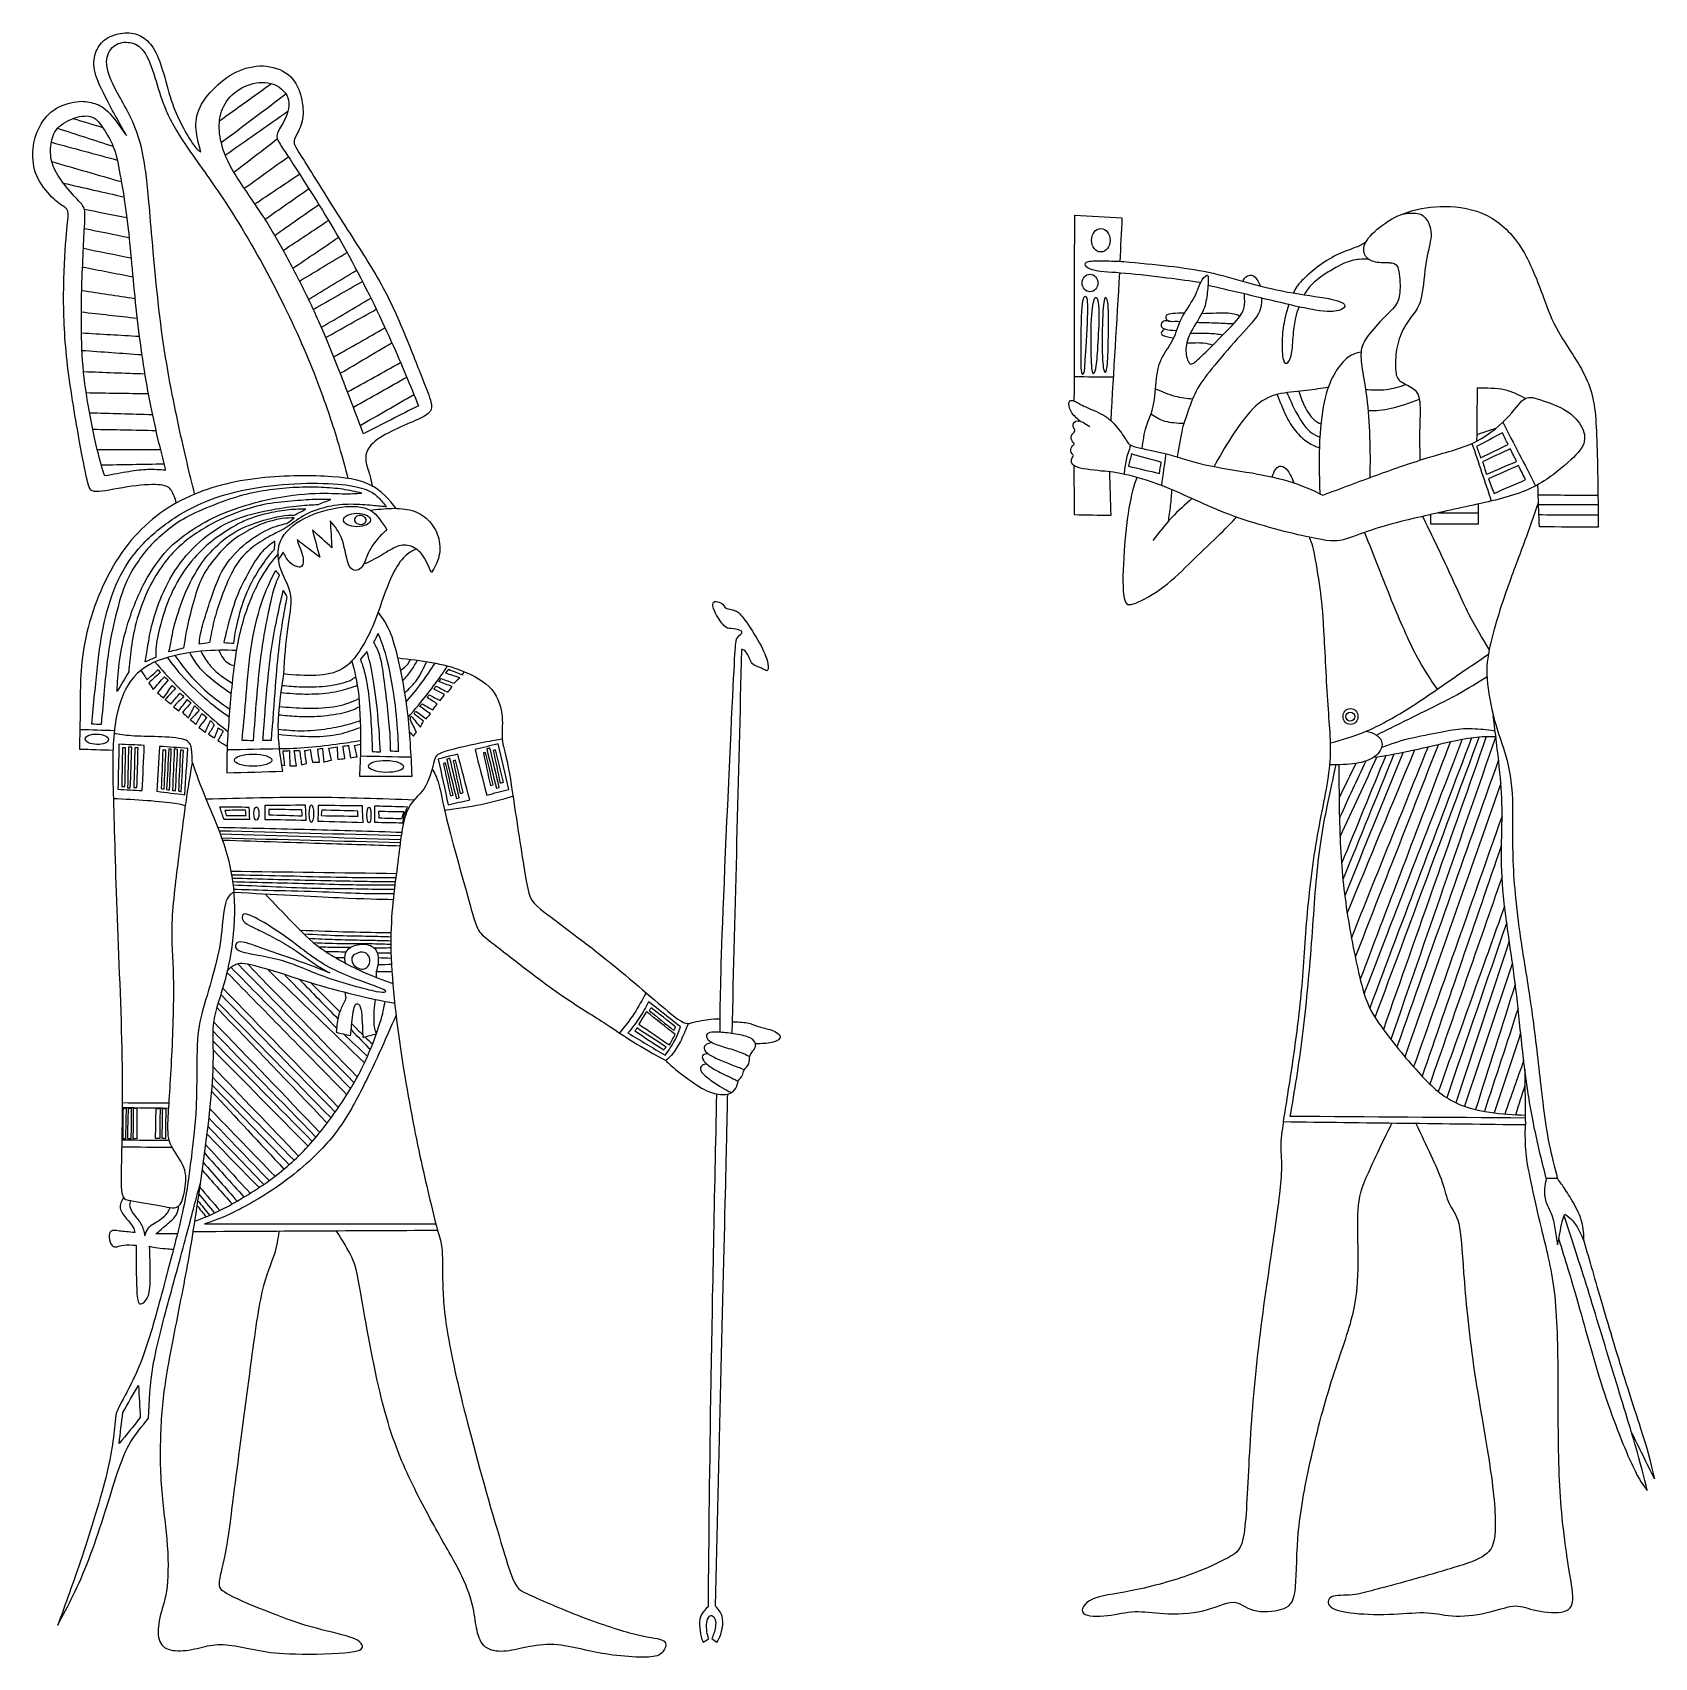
# Model space of a CAD drawing. Header units: millimetres. Extents: x 127 to 505, y 22 to 402.
import ezdxf

# ---------------------------------------------------------------- set-up
doc = ezdxf.new("R2010")
doc.units = ezdxf.units.MM
doc.layers.add('DV1_Default', color=7, linetype='Continuous')
doc.layers.add('DV1_Layer_1', color=7, linetype='Continuous')

msp = doc.modelspace()

# ---------------------------------------------------------------- linework, layer by layer
at = {"layer": 'DV1_Default', "color": 7, "linetype": 'Continuous'}
for p, q in [((453.17, 289.49), (453.17, 287.32)), ((464.41, 289.94), (464.41, 291.98)), ((464.41, 287.32), (464.41, 289.94)), ((453.17, 287.32), (464.41, 287.32))]:
    msp.add_line(p, q, dxfattribs=at)
at = {"layer": 'DV1_Layer_1', "color": 7, "linetype": 'Continuous'}
for centre, major_axis, ratio in [((376.15, 353.59), (0, 2.73), 0.798151), ((373.63, 343.61), (0, 2.05), 0.896416), ((202.38, 288.24), (3.14, 0), 0.499952), ((434.48, 242.31), (0, 1.85), 0.945718), ((434.42, 242.31), (0, 1.06), 0.977879), ((178.11, 232.11), (4.38, 0), 0.322406)]:
    msp.add_ellipse(centre, major_axis=major_axis, ratio=ratio, dxfattribs=at)
for points, knots in [([(160.23, 292.23), (159.86, 293.3), (159.49, 294.37), (159.02, 295.11), (158.54, 295.85), (157.97, 296.26), (156.49, 296.42), (155, 296.59), (152.62, 296.51), (149.82, 296.12), (147.02, 295.72), (143.81, 295.03), (140.28, 294.78), (139.95, 295.23), (139.5, 296.94), (139.04, 298.65), (138.47, 301.61), (136.7, 311.4), (135.5, 318.23), (134.79, 324.29), (134.07, 330.36), (133.82, 335.67), (133.84, 340.75), (133.86, 345.83), (134.15, 350.68), (134.42, 353.93), (134.68, 357.18), (134.93, 358.83), (134.89, 359.8), (134.85, 360.76), (134.52, 361.05), (133.88, 361.48), (133.24, 361.91), (132.3, 362.49), (131.08, 363.7), (129.87, 364.92), (128.39, 366.77), (127.57, 368.66), (126.74, 370.55), (126.58, 372.49), (126.78, 376.15), (127.15, 377.88), (127.94, 379.56), (128.72, 381.25), (129.91, 382.89), (131.54, 384.03), (133.16, 385.16), (135.22, 385.77), (136.82, 385.98), (138.43, 386.19), (139.58, 385.98), (140.7, 385.67), (141.82, 385.36), (142.91, 384.95), (144.21, 383.67), (145.5, 382.38), (147, 380.22), (148.5, 378.06), (146.49, 381.7), (144.47, 385.34), (143.14, 388.03), (141.8, 390.71), (141.14, 392.44), (140.98, 394.02), (140.81, 395.61), (141.14, 397.05), (141.68, 398.2), (142.21, 399.35), (142.95, 400.21), (144.1, 400.87), (145.25, 401.53), (146.82, 401.98), (148.2, 402.06), (149.57, 402.15), (150.77, 401.86), (152.95, 400.71), (154.92, 398.98), (157.02, 393.67), (158.25, 388.57), (158.97, 386.37), (159.69, 384.17), (161.34, 380.47), (163.48, 376.85), (164.24, 375.82), (165, 374.79), (165.45, 374.54), (165.91, 374.3), (165.49, 375.78), (165.08, 377.26), (164.67, 380.47), (164.67, 382.19), (165.41, 384.03), (166.15, 385.86), (167.63, 387.79), (169.3, 389.41), (170.97, 391.04), (172.82, 392.36), (174.85, 393.22), (176.89, 394.08), (179.11, 394.49), (181.25, 394.27), (183.39, 394.04), (185.45, 393.18), (186.82, 391.86), (188.2, 390.55), (188.9, 388.78), (189.77, 385.24), (189.93, 383.47), (189.44, 380.47), (188.78, 379.23), (188.33, 378.35), (187.87, 377.46), (187.63, 376.93), (187.71, 375.9), (188.04, 375.41), (190.03, 372.2), (192.03, 368.99), (195.69, 363.07), (198.92, 358.01), (202.15, 352.95), (204.94, 348.75), (207.21, 344.8), (209.47, 340.85), (211.2, 337.15), (212.86, 333.22), (214.53, 329.29), (216.13, 325.14), (217.35, 322.07), (218.56, 319.01), (219.38, 317.03), (219.96, 314.4), (219.71, 313.74), (218.99, 313.13), (218.27, 312.51), (217.08, 311.93), (213.71, 310.45), (211.53, 309.55), (209.66, 308.56), (207.78, 307.57), (206.22, 306.5), (205.36, 305.39), (204.49, 304.28), (204.33, 303.13), (204.62, 300.87), (205.07, 299.76), (205.37, 298.76), (205.67, 297.76), (205.83, 296.87), (205.98, 295.98)], [0, 0, 0, 0, 0.017857, 0.017857, 0.017857, 0.035714, 0.035714, 0.035714, 0.053571, 0.053571, 0.053571, 0.071429, 0.071429, 0.089286, 0.089286, 0.089286, 0.107143, 0.107143, 0.125, 0.125, 0.125, 0.142857, 0.142857, 0.142857, 0.160714, 0.160714, 0.160714, 0.178571, 0.178571, 0.178571, 0.196429, 0.196429, 0.196429, 0.214286, 0.214286, 0.214286, 0.232143, 0.232143, 0.232143, 0.25, 0.25, 0.267857, 0.267857, 0.267857, 0.285714, 0.285714, 0.285714, 0.303571, 0.303571, 0.303571, 0.321429, 0.321429, 0.321429, 0.339286, 0.339286, 0.339286, 0.357143, 0.357143, 0.357143, 0.375, 0.375, 0.375, 0.392857, 0.392857, 0.392857, 0.410714, 0.410714, 0.410714, 0.428571, 0.428571, 0.428571, 0.446429, 0.446429, 0.446429, 0.464286, 0.464286, 0.482143, 0.5, 0.517857, 0.517857, 0.517857, 0.535714, 0.553571, 0.553571, 0.553571, 0.571429, 0.571429, 0.571429, 0.589286, 0.589286, 0.607143, 0.607143, 0.607143, 0.625, 0.625, 0.625, 0.642857, 0.642857, 0.642857, 0.660714, 0.660714, 0.660714, 0.678571, 0.678571, 0.678571, 0.696429, 0.696429, 0.714286, 0.714286, 0.732143, 0.732143, 0.732143, 0.75, 0.75, 0.767857, 0.767857, 0.767857, 0.785714, 0.785714, 0.785714, 0.803571, 0.803571, 0.803571, 0.821429, 0.821429, 0.821429, 0.839286, 0.839286, 0.839286, 0.857143, 0.857143, 0.875, 0.875, 0.875, 0.892857, 0.892857, 0.910714, 0.910714, 0.910714, 0.928571, 0.928571, 0.928571, 0.946429, 0.946429, 0.964286, 0.964286, 0.964286, 1, 1, 1, 1]), ([(164.45, 294.27), (163.28, 299.09), (162.11, 303.9), (160.77, 310.08), (159.43, 316.26), (157.91, 323.81), (156.75, 332.53), (155.58, 341.26), (154.76, 351.18), (154.18, 357.92), (153.61, 364.67), (153.28, 368.25), (152.74, 371.58), (152.21, 374.91), (151.47, 378), (149.99, 381.28), (148.5, 384.56), (146.28, 388.04), (145.09, 390.64), (143.89, 393.25), (143.72, 394.99), (144.03, 396.38), (144.35, 397.77), (145.16, 398.81), (147.28, 399.92), (148.58, 399.99), (149.77, 399.7), (150.95, 399.41), (152.01, 398.76), (153.91, 395.59), (154.74, 393.07), (156.16, 388.42), (156.75, 386.3), (157.84, 383.81), (158.94, 381.33), (160.56, 378.49), (163.03, 374.89), (165.5, 371.28), (168.84, 366.9), (172.59, 361.04), (176.35, 355.18), (180.54, 347.84), (184.08, 340.84), (187.63, 333.85), (190.54, 327.21), (195, 315.72), (196.56, 310.89), (197.7, 307.12), (198.84, 303.35), (199.56, 300.66), (200.27, 297.96)], [0, 0, 0, 0, 0.052632, 0.052632, 0.052632, 0.105263, 0.105263, 0.105263, 0.157895, 0.157895, 0.157895, 0.210526, 0.210526, 0.210526, 0.263158, 0.263158, 0.263158, 0.315789, 0.315789, 0.315789, 0.368421, 0.368421, 0.368421, 0.421053, 0.421053, 0.473684, 0.473684, 0.473684, 0.526316, 0.526316, 0.578947, 0.578947, 0.631579, 0.631579, 0.631579, 0.684211, 0.684211, 0.684211, 0.736842, 0.736842, 0.736842, 0.789474, 0.789474, 0.789474, 0.842105, 0.842105, 0.894737, 0.894737, 0.894737, 1, 1, 1, 1]), ([(189.7, 342.58), (191.29, 339.41), (192.73, 336.37), (194.37, 332.54), (196.02, 328.72), (197.87, 324.11), (199.29, 320.47), (200.71, 316.83), (201.69, 314.15), (202.39, 312.3), (203.09, 310.45), (203.51, 309.42), (203.92, 308.39), (208.19, 310.58), (212.47, 312.76), (216.75, 314.94), (214.86, 319.58), (212.97, 324.23), (210.31, 330.12), (207.66, 336), (204.25, 343.11), (200.54, 349.86), (196.84, 356.61), (192.85, 362.98), (190.07, 367.34), (187.3, 371.71), (185.73, 374.05), (183.84, 376.97), (183.51, 377.55), (183.88, 379.07), (184.58, 380.01), (186.02, 382.81), (186.76, 384.66), (186.41, 386.31), (186.06, 387.95), (184.62, 389.39), (181.21, 390.71), (179.23, 390.59), (177.42, 390.01), (175.61, 389.44), (172.32, 387.38), (170.76, 384.17), (170.41, 382.48), (170.06, 380.8), (170.14, 379.03), (170.53, 377.07), (170.92, 375.12), (171.62, 372.98), (173.25, 370.14), (174.87, 367.3), (177.42, 363.77), (179.48, 360.68), (181.54, 357.59), (183.1, 354.96), (184.75, 352), (186.39, 349.04), (188.12, 345.75), (189.7, 342.58)], [0, 0, 0, 0, 0.045455, 0.045455, 0.045455, 0.090909, 0.090909, 0.090909, 0.136364, 0.136364, 0.136364, 0.181818, 0.181818, 0.181818, 0.227273, 0.227273, 0.227273, 0.272727, 0.272727, 0.272727, 0.318182, 0.318182, 0.318182, 0.363636, 0.363636, 0.363636, 0.409091, 0.409091, 0.454545, 0.454545, 0.5, 0.5, 0.545455, 0.545455, 0.545455, 0.590909, 0.590909, 0.636364, 0.636364, 0.636364, 0.681818, 0.727273, 0.727273, 0.727273, 0.772727, 0.772727, 0.772727, 0.818182, 0.818182, 0.818182, 0.863636, 0.863636, 0.863636, 0.909091, 0.909091, 0.909091, 1, 1, 1, 1]), ([(157.64, 299.88), (156.36, 304.94), (155.09, 310), (152.74, 322.13), (151.67, 329.21), (150.07, 343.53), (149.53, 350.77), (148.94, 356.2), (148.34, 361.63), (147.68, 365.25), (147.19, 368.06), (146.69, 370.88), (146.37, 372.9), (145.71, 374.75), (145.05, 376.6), (144.06, 378.29), (143.2, 379.62), (142.34, 380.96), (141.61, 381.95), (140.52, 382.38), (139.43, 382.81), (137.98, 382.69), (136.48, 382.19), (134.97, 381.7), (133.41, 380.84), (132.44, 379.77), (131.47, 378.7), (131.1, 377.42), (130.92, 376.09), (130.73, 374.75), (130.73, 373.35), (131.08, 371.97), (131.43, 370.59), (132.13, 369.24), (133.18, 367.76), (134.23, 366.27), (135.63, 364.67), (136.64, 363.58), (137.64, 362.49), (138.26, 361.91), (138.57, 361.28), (138.88, 360.64), (138.88, 359.94), (138.71, 356.57), (138.55, 353.19), (137.89, 341.1), (137.97, 332.13), (138.14, 328.28), (138.3, 324.44), (138.59, 321.23), (139.91, 313), (140.94, 307.98), (141.7, 304.73), (142.46, 301.48), (142.95, 300), (143.44, 298.52), (145.42, 298.89), (147.39, 299.26), (149.08, 299.53), (150.77, 299.8), (152.17, 299.96), (153.54, 300), (154.92, 300.04), (156.28, 299.96), (157.64, 299.88)], [0, 0, 0, 0, 0.041667, 0.041667, 0.083333, 0.083333, 0.125, 0.125, 0.125, 0.166667, 0.166667, 0.166667, 0.208333, 0.208333, 0.208333, 0.25, 0.25, 0.25, 0.291667, 0.291667, 0.291667, 0.333333, 0.333333, 0.333333, 0.375, 0.375, 0.375, 0.416667, 0.416667, 0.416667, 0.458333, 0.458333, 0.458333, 0.5, 0.5, 0.5, 0.541667, 0.541667, 0.541667, 0.583333, 0.583333, 0.583333, 0.625, 0.625, 0.625, 0.666667, 0.708333, 0.708333, 0.708333, 0.75, 0.75, 0.791667, 0.791667, 0.791667, 0.833333, 0.833333, 0.833333, 0.875, 0.875, 0.875, 0.916667, 0.916667, 0.916667, 1, 1, 1, 1]), ([(443.59, 348.33), (442.26, 348.33), (440.92, 348.33), (438.91, 348.87), (438.24, 349.4), (437.47, 350.94), (437.37, 351.94), (438.06, 353.18), (438.75, 354.42), (440.22, 355.89), (441.96, 357.16), (443.69, 358.43), (445.7, 359.5), (448.14, 360.27), (450.58, 361.04), (453.46, 361.51), (456.62, 361.49), (459.78, 361.47), (463.22, 360.97), (466.37, 359.38), (469.51, 357.8), (472.35, 355.12), (474.61, 351.42), (476.87, 347.73), (478.54, 343.01), (481.05, 336.19), (481.88, 334.09), (483.67, 331.14), (485.46, 328.2), (488.21, 324.42), (489.78, 320.78), (491.35, 317.13), (491.75, 313.62), (491.98, 307.93), (492.22, 302.25), (492.29, 294.39), (492.35, 286.53), (487.77, 286.56), (483.19, 286.6), (478.61, 286.63), (478.51, 289.34), (478.41, 292.05), (478.35, 293.7), (478.29, 295.34), (478.28, 295.93), (478.27, 296.52)], [0, 0, 0, 0, 0.058824, 0.058824, 0.117647, 0.117647, 0.176471, 0.176471, 0.176471, 0.235294, 0.235294, 0.235294, 0.294118, 0.294118, 0.294118, 0.352941, 0.352941, 0.352941, 0.411765, 0.411765, 0.411765, 0.470588, 0.470588, 0.470588, 0.529412, 0.529412, 0.588235, 0.588235, 0.588235, 0.647059, 0.647059, 0.647059, 0.705882, 0.705882, 0.705882, 0.764706, 0.764706, 0.764706, 0.823529, 0.823529, 0.823529, 0.882353, 0.882353, 0.882353, 1, 1, 1, 1]), ([(369.96, 316.03), (369.99, 330.51), (370.02, 344.99), (370.06, 359.47), (373.73, 359.27), (377.41, 359.07), (381.09, 358.87), (380.93, 355.47), (380.76, 352.07), (380.6, 348.67)], [0, 0, 0, 0, 0.25, 0.25, 0.25, 0.5, 0.5, 0.5, 1, 1, 1, 1]), ([(446.55, 359.7), (447.84, 359.89), (449.13, 360.08), (450.12, 359.89), (451.12, 359.7), (451.82, 359.13), (452.96, 357.33), (453.39, 356.09), (453.29, 354.55), (453.19, 353.01), (452.56, 351.17), (452.14, 348.58), (451.72, 345.99), (451.52, 342.65), (451.1, 340.54), (450.68, 338.43), (450.05, 337.56), (449.26, 336.51), (448.48, 335.46), (447.54, 334.22), (446.8, 332.8), (446.07, 331.38), (445.53, 329.77), (445.25, 328.08), (444.97, 326.39), (444.93, 324.62), (445.02, 323.37), (445.1, 322.11), (445.3, 321.38), (446.04, 320.78), (446.77, 320.17), (448.04, 319.71), (448.96, 319.07), (449.88, 318.43), (450.45, 317.63), (450.65, 315.89), (450.85, 314.15), (450.68, 311.48), (450.63, 309.04), (450.58, 306.61), (450.64, 304.41), (450.7, 302.22)], [0, 0, 0, 0, 0.066667, 0.066667, 0.066667, 0.133333, 0.133333, 0.2, 0.2, 0.2, 0.266667, 0.266667, 0.266667, 0.333333, 0.333333, 0.333333, 0.4, 0.4, 0.4, 0.466667, 0.466667, 0.466667, 0.533333, 0.533333, 0.533333, 0.6, 0.6, 0.6, 0.666667, 0.666667, 0.666667, 0.733333, 0.733333, 0.733333, 0.8, 0.8, 0.8, 0.866667, 0.866667, 0.866667, 1, 1, 1, 1]), ([(438.06, 353.18), (437.41, 352.77), (436.77, 352.36), (435.75, 351.95), (434.73, 351.54), (431.96, 350.74), (428.68, 348.73), (427.25, 347.7), (425.82, 346.66), (424.6, 345.59), (422.85, 343.92), (422.31, 343.32), (421.94, 342.78), (421.56, 342.24), (421.34, 341.76), (421.12, 341.27)], [0, 0, 0, 0, 0.142857, 0.142857, 0.142857, 0.285714, 0.428571, 0.428571, 0.428571, 0.571429, 0.571429, 0.714286, 0.714286, 0.714286, 1, 1, 1, 1]), ([(399.48, 343.72), (397.07, 344.05), (394.65, 344.39), (391.61, 344.77), (388.58, 345.15), (384.94, 345.59), (381.88, 345.86), (378.82, 346.12), (376.34, 346.22), (374.84, 346.51), (373.33, 346.79), (372.8, 347.26), (372.58, 347.68), (372.36, 348.1), (372.46, 348.47), (373.25, 348.65), (374.04, 348.83), (375.51, 348.83), (377, 348.8), (378.48, 348.77), (379.99, 348.7), (381.49, 348.63)], [0, 0, 0, 0, 0.125, 0.125, 0.125, 0.25, 0.25, 0.25, 0.375, 0.375, 0.375, 0.5, 0.5, 0.5, 0.625, 0.625, 0.625, 0.75, 0.75, 0.75, 1, 1, 1, 1]), ([(381.49, 348.63), (385.07, 348.3), (388.65, 347.96), (391.98, 347.58), (395.3, 347.19), (398.38, 346.76), (401.32, 346.12), (404.27, 345.49), (407.08, 344.65), (410.09, 343.82), (413.1, 342.98), (416.31, 342.14), (419.77, 341.51), (423.23, 340.87), (426.94, 340.44), (429.35, 339.97), (431.76, 339.5), (432.86, 339), (433.11, 338.5), (433.36, 338), (432.76, 337.5), (431.72, 337.2), (430.69, 336.89), (429.21, 336.79), (423.2, 337.8), (418.65, 338.9), (414.63, 339.87), (410.62, 340.84), (407.14, 341.68), (404.99, 342.18), (402.84, 342.68), (402.02, 342.86), (401.19, 343.03)], [0, 0, 0, 0, 0.083333, 0.083333, 0.083333, 0.166667, 0.166667, 0.166667, 0.25, 0.25, 0.25, 0.333333, 0.333333, 0.333333, 0.416667, 0.416667, 0.416667, 0.5, 0.5, 0.5, 0.583333, 0.583333, 0.583333, 0.666667, 0.666667, 0.75, 0.75, 0.75, 0.833333, 0.833333, 0.833333, 1, 1, 1, 1]), ([(438.71, 349.16), (438.03, 349.18), (437.35, 349.21), (436.43, 349.12), (435.52, 349.03), (434.36, 348.83), (432.84, 348.16), (431.32, 347.48), (427.54, 345.17), (425.77, 343.67), (425.12, 342.95), (424.48, 342.23), (424.07, 341.55), (423.66, 340.87)], [0, 0, 0, 0, 0.166667, 0.166667, 0.166667, 0.333333, 0.333333, 0.333333, 0.5, 0.666667, 0.666667, 0.666667, 1, 1, 1, 1]), ([(443.59, 348.33), (444.33, 348.33), (445.07, 348.33), (445.5, 347.29), (445.94, 346.26), (446.07, 344.18), (446.05, 342.56), (446.04, 340.94), (445.87, 339.77), (445.25, 338.73), (444.63, 337.7), (443.56, 336.79), (442.31, 335.52), (441.05, 334.25), (439.61, 332.61), (438.64, 331.33), (437.68, 330.04), (437.17, 329.1), (436.99, 327.9), (436.81, 326.69), (436.94, 325.22), (437.22, 323.4), (437.51, 321.58), (437.94, 319.4), (438.61, 314.05), (438.85, 310.88), (438.95, 307.7), (439.06, 304.52), (439.04, 301.33), (439.02, 298.15)], [0, 0, 0, 0, 0.090909, 0.090909, 0.090909, 0.181818, 0.181818, 0.181818, 0.272727, 0.272727, 0.272727, 0.363636, 0.363636, 0.363636, 0.454545, 0.454545, 0.454545, 0.545455, 0.545455, 0.545455, 0.636364, 0.636364, 0.636364, 0.727273, 0.727273, 0.818182, 0.818182, 0.818182, 1, 1, 1, 1]), ([(385.82, 304.94), (386.05, 306.7), (386.28, 308.45), (386.76, 310.02), (387.25, 311.58), (387.98, 312.95), (388.4, 314.87), (388.82, 316.8), (388.92, 319.27), (389.15, 321.28), (389.39, 323.28), (389.75, 324.82), (390.49, 326.24), (391.22, 327.66), (392.33, 328.97), (393.06, 330.46), (393.8, 331.94), (394.17, 333.62), (394.99, 335.29), (395.81, 336.96), (397.08, 338.63), (398.68, 341.54), (399.02, 342.78), (399.48, 343.72), (399.95, 344.65), (400.55, 345.29), (400.89, 345.41), (401.22, 345.52), (401.29, 345.12), (401.26, 344.15), (401.22, 343.18), (401.09, 341.64), (400.89, 340.31), (400.69, 338.97), (400.42, 337.83), (399.69, 336.41), (398.95, 334.99), (397.75, 333.28), (397.01, 331.79), (396.27, 330.31), (396.01, 329.04), (396.04, 327.78), (396.07, 326.53), (396.41, 325.29), (397.28, 324.42), (397.81, 324.79), (398.82, 325.71), (399.82, 326.63), (401.29, 328.1), (404.7, 331.51), (406.64, 333.45), (407.83, 334.82), (409.02, 336.19), (409.45, 336.99), (409.63, 337.91), (409.82, 338.83), (409.75, 339.87), (409.72, 340.42), (409.68, 340.96), (409.69, 341.01), (409.69, 341.07)], [0, 0, 0, 0, 0.045455, 0.045455, 0.045455, 0.090909, 0.090909, 0.090909, 0.136364, 0.136364, 0.136364, 0.181818, 0.181818, 0.181818, 0.227273, 0.227273, 0.227273, 0.272727, 0.272727, 0.272727, 0.318182, 0.318182, 0.363636, 0.363636, 0.363636, 0.409091, 0.409091, 0.409091, 0.454545, 0.454545, 0.454545, 0.5, 0.5, 0.5, 0.545455, 0.545455, 0.545455, 0.590909, 0.590909, 0.590909, 0.636364, 0.636364, 0.636364, 0.681818, 0.681818, 0.727273, 0.727273, 0.727273, 0.772727, 0.772727, 0.818182, 0.818182, 0.818182, 0.863636, 0.863636, 0.863636, 0.909091, 0.909091, 0.909091, 1, 1, 1, 1]), ([(409.42, 344), (409.47, 344.26), (409.52, 344.52), (409.73, 344.78), (409.95, 345.04), (410.33, 345.3), (410.74, 345.4), (411.14, 345.5), (411.57, 345.43), (411.92, 345.18), (412.28, 344.94), (412.57, 344.51), (412.82, 344.1), (413.07, 343.69), (413.27, 343.3), (413.48, 342.91)], [0, 0, 0, 0, 0.166667, 0.166667, 0.166667, 0.333333, 0.333333, 0.333333, 0.5, 0.5, 0.5, 0.666667, 0.666667, 0.666667, 1, 1, 1, 1]), ([(371.46, 325.4), (371.41, 328.3), (371.46, 333.95), (371.64, 336.98), (371.83, 340), (372.15, 340.41), (372.47, 340.46), (372.8, 340.51), (373.13, 340.21), (373.13, 335.21), (372.8, 330.51), (372.62, 327.61), (372.45, 324.72), (372.43, 323.63), (372.32, 323.03), (372.21, 322.43), (372.01, 322.31), (371.84, 322.33), (371.66, 322.35), (371.51, 322.5), (371.46, 325.4)], [0, 0, 0, 0, 0.125, 0.125, 0.125, 0.25, 0.25, 0.25, 0.375, 0.375, 0.5, 0.5, 0.5, 0.625, 0.625, 0.625, 0.75, 0.75, 0.75, 1, 1, 1, 1]), ([(374.01, 323.72), (373.87, 325.11), (373.77, 327.89), (373.78, 330.81), (373.8, 333.73), (373.94, 336.79), (374.45, 340.1), (375.22, 340.61), (375.72, 339.34), (375.77, 337.4), (375.83, 335.47), (375.68, 332.25), (375.53, 329.73), (375.39, 327.21), (375.26, 325.41), (374.92, 323.17), (374.72, 322.73), (374.53, 322.52), (374.33, 322.31), (374.15, 322.32), (374.01, 323.72)], [0, 0, 0, 0, 0.111111, 0.111111, 0.111111, 0.222222, 0.222222, 0.333333, 0.444444, 0.444444, 0.444444, 0.555556, 0.555556, 0.555556, 0.666667, 0.666667, 0.777778, 0.777778, 0.777778, 1, 1, 1, 1]), ([(376.73, 323.77), (376.53, 325.02), (376.43, 327.52), (376.44, 330.46), (376.46, 333.4), (376.59, 336.78), (376.78, 338.51), (376.96, 340.24), (377.2, 340.32), (377.63, 339.92), (377.83, 339.44), (377.91, 337.06), (377.98, 334.69), (377.93, 330.42), (377.76, 324.96), (377.65, 323.75), (377.44, 323.15), (377.23, 322.54), (376.93, 322.53), (376.73, 323.77)], [0, 0, 0, 0, 0.125, 0.125, 0.125, 0.25, 0.25, 0.25, 0.375, 0.375, 0.5, 0.5, 0.5, 0.625, 0.625, 0.75, 0.75, 0.75, 1, 1, 1, 1]), ([(413.74, 340.09), (413.73, 339.93), (413.71, 339.76), (413.63, 338.5), (413.56, 337.4), (412.66, 335.96), (411.76, 334.52), (410.02, 332.75), (408.03, 330.54), (406.04, 328.33), (403.8, 325.69), (402.11, 323.62), (400.42, 321.54), (399.28, 320.04), (397.51, 316.6), (396.88, 314.66), (396.39, 313.28), (395.91, 311.91), (395.57, 311.11), (395.19, 309.49), (394.82, 307.86), (394.39, 305.42), (393.97, 302.98)], [0, 0, 0, 0, 0.111111, 0.111111, 0.222222, 0.222222, 0.222222, 0.333333, 0.333333, 0.333333, 0.444444, 0.444444, 0.444444, 0.555556, 0.555556, 0.666667, 0.666667, 0.666667, 0.777778, 0.777778, 0.777778, 1, 1, 1, 1]), ([(420.07, 338.57), (419.7, 337.4), (419.33, 336.22), (419.05, 334.82), (418.76, 333.43), (418.56, 331.83), (418.5, 330.11), (418.45, 328.4), (418.53, 326.58), (418.79, 325.65), (419.05, 324.72), (419.48, 324.69), (419.86, 325.06), (420.24, 325.44), (420.55, 326.23), (420.76, 327.51), (420.96, 328.79), (421.05, 330.57), (421.19, 332.09), (421.34, 333.61), (421.53, 334.88), (421.75, 335.82), (421.98, 336.77), (422.23, 337.4), (422.48, 338.03)], [0, 0, 0, 0, 0.111111, 0.111111, 0.111111, 0.222222, 0.222222, 0.222222, 0.333333, 0.333333, 0.333333, 0.444444, 0.444444, 0.444444, 0.555556, 0.555556, 0.555556, 0.666667, 0.666667, 0.666667, 0.777778, 0.777778, 0.777778, 1, 1, 1, 1]), ([(392.03, 334.74), (391.61, 334.78), (391.19, 334.83), (390.86, 334.69), (390.52, 334.56), (390.27, 334.25), (390.23, 333.89), (390.19, 333.53), (390.36, 333.13), (391, 332.89), (391.64, 332.65), (392.76, 332.57), (393.89, 332.5)], [0, 0, 0, 0, 0.2, 0.2, 0.2, 0.4, 0.4, 0.4, 0.6, 0.6, 0.6, 1, 1, 1, 1]), ([(395.66, 336.53), (394.72, 336.53), (393.77, 336.54), (393.01, 336.48), (392.24, 336.43), (391.66, 336.31), (391.19, 335.66), (391.31, 335.12), (391.71, 334.87), (392.11, 334.62), (392.8, 334.65), (393.34, 334.66), (393.88, 334.67), (394.29, 334.66), (394.69, 334.64)], [0, 0, 0, 0, 0.166667, 0.166667, 0.166667, 0.333333, 0.333333, 0.5, 0.5, 0.5, 0.666667, 0.666667, 0.666667, 1, 1, 1, 1]), ([(407.13, 334.04), (405.84, 334.1), (404.55, 334.17), (403.11, 334.22), (401.67, 334.27), (400.08, 334.31), (398.48, 334.35)], [0, 0, 0, 0, 0.333333, 0.333333, 0.333333, 1, 1, 1, 1]), ([(408.67, 335.86), (408.02, 336.16), (407.37, 336.45), (405.88, 336.54), (404.38, 336.63), (402.03, 336.52), (399.69, 336.41)], [0, 0, 0, 0, 0.333333, 0.333333, 0.333333, 1, 1, 1, 1]), ([(391, 332.89), (390.74, 332.64), (390.48, 332.38), (390.22, 331.86), (390.22, 331.59), (390.72, 331.37), (391.22, 331.14), (392.21, 330.95), (393.21, 330.76)], [0, 0, 0, 0, 0.25, 0.25, 0.5, 0.5, 0.5, 1, 1, 1, 1]), ([(404.64, 331.46), (403.63, 331.6), (402.62, 331.74), (401.35, 331.79), (400.08, 331.85), (398.54, 331.82), (397.01, 331.79)], [0, 0, 0, 0, 0.333333, 0.333333, 0.333333, 1, 1, 1, 1]), ([(402.26, 329.07), (401.66, 329.27), (401.06, 329.47), (400.05, 329.55), (399.04, 329.63), (397.62, 329.59), (396.2, 329.55)], [0, 0, 0, 0, 0.333333, 0.333333, 0.333333, 1, 1, 1, 1]), ([(436.94, 327.47), (435.95, 327.25), (434.95, 327.03), (433.92, 326.27), (432.89, 325.51), (431.82, 324.2), (430.89, 322.66), (429.97, 321.13), (429.18, 319.35), (428.55, 316.77), (427.93, 314.19), (427.46, 310.79), (427.27, 306.93), (427.09, 303.07), (427.19, 298.74), (427.29, 294.41)], [0, 0, 0, 0, 0.166667, 0.166667, 0.166667, 0.333333, 0.333333, 0.333333, 0.5, 0.5, 0.5, 0.666667, 0.666667, 0.666667, 1, 1, 1, 1]), ([(429.29, 319.26), (427.67, 318.98), (426.05, 318.71), (424.19, 318.5), (422.33, 318.3), (420.22, 318.17), (418.23, 317.77), (416.24, 317.36), (414.37, 316.7), (410.42, 313.12), (408.35, 310.21), (406.7, 307.66), (405.05, 305.11), (403.82, 302.92), (402.59, 300.73)], [0, 0, 0, 0, 0.166667, 0.166667, 0.166667, 0.333333, 0.333333, 0.333333, 0.5, 0.5, 0.666667, 0.666667, 0.666667, 1, 1, 1, 1]), ([(437.99, 318.75), (439.63, 318.65), (441.26, 318.54), (442.84, 318.73), (444.42, 318.92), (445.96, 319.42), (447.49, 319.91)], [0, 0, 0, 0, 0.333333, 0.333333, 0.333333, 1, 1, 1, 1]), ([(475.33, 316.65), (473.81, 317.44), (472.3, 318.24), (470.42, 318.64), (468.54, 319.04), (466.3, 319.04), (464.06, 319.04), (464.02, 314.91), (463.98, 310.78), (463.94, 306.65)], [0, 0, 0, 0, 0.25, 0.25, 0.25, 0.5, 0.5, 0.5, 1, 1, 1, 1]), ([(371.33, 311.32), (370.51, 312.03), (369.7, 312.74), (368.74, 314.38), (368.6, 315.3), (368.74, 315.78), (368.89, 316.26), (369.32, 316.29), (370.6, 315.76), (371.45, 315.2), (373.84, 314.09), (375.39, 313.55), (377.98, 312), (379.04, 311.01), (379.96, 309.87), (380.89, 308.74), (381.69, 307.47), (382.18, 306.7), (382.66, 305.93), (382.83, 305.66), (384.42, 305.26), (386.01, 304.86), (389.02, 304.32), (391.81, 303.59), (394.6, 302.85), (397.18, 301.91), (400.5, 301.16), (403.83, 300.41), (407.91, 299.84), (411.47, 299.22), (415.04, 298.6), (418.08, 297.93), (420.75, 297.07), (423.43, 296.2), (425.74, 295.13), (428.04, 294.06)], [0, 0, 0, 0, 0.071429, 0.071429, 0.142857, 0.142857, 0.142857, 0.214286, 0.214286, 0.285714, 0.285714, 0.357143, 0.357143, 0.428571, 0.428571, 0.428571, 0.5, 0.5, 0.5, 0.571429, 0.571429, 0.571429, 0.642857, 0.642857, 0.642857, 0.714286, 0.714286, 0.714286, 0.785714, 0.785714, 0.785714, 0.857143, 0.857143, 0.857143, 1, 1, 1, 1]), ([(428.04, 294.06), (432.22, 295.63), (436.4, 297.2), (444.86, 300.28), (449.15, 301.78), (453.13, 302.97), (457.1, 304.16), (460.78, 305.02), (463.94, 306.65), (467.1, 308.27), (469.75, 310.64), (473.32, 314.56), (474.26, 316.09), (475.33, 316.65), (476.4, 317.2), (477.6, 316.76), (479.29, 316.18), (480.98, 315.59), (483.16, 314.86), (484.88, 313.75), (486.6, 312.65), (487.87, 311.18), (488.57, 309.76), (489.28, 308.34), (489.41, 306.96), (488.74, 305.58), (488.07, 304.19), (486.6, 302.78), (484.48, 300.98), (482.35, 299.17), (479.58, 296.96), (475.97, 295.36), (472.35, 293.75), (467.91, 292.75), (463.21, 291.71), (458.51, 290.68), (453.56, 289.61), (449.45, 288.64), (445.33, 287.67), (442.06, 286.8), (436.71, 284.99), (434.63, 284.06), (430.92, 283.19), (429.28, 283.25), (424.88, 284.19), (420.49, 285.13), (413.33, 286.93), (407.34, 289.09), (401.36, 291.25), (396.54, 293.75), (392.43, 295.48), (388.32, 297.2), (384.9, 298.14), (382.6, 298.69), (380.29, 299.24), (379.09, 299.41), (377.06, 299.61), (375.04, 299.81), (372.2, 300.04), (370.73, 300.56), (369.26, 301.09), (369.17, 301.9), (369.3, 302.41), (369.43, 302.92), (369.78, 303.13), (369.77, 303.31), (369.76, 303.5), (369.39, 303.66), (369.24, 304.03), (369.09, 304.41), (369.16, 305), (369.6, 305.72), (369.98, 305.85), (369.95, 306.03), (369.93, 306.22), (369.51, 306.47), (369.17, 307.29), (369.25, 307.87), (369.48, 308.27), (369.72, 308.67), (370.12, 308.89), (370.1, 309.2), (370.08, 309.51), (369.65, 309.91), (369.66, 310.4), (369.66, 310.88), (370.11, 311.45), (370.84, 311.41), (371.56, 311.38), (372.56, 310.74), (373.57, 310.11)], [0, 0, 0, 0, 0.030303, 0.030303, 0.060606, 0.060606, 0.060606, 0.090909, 0.090909, 0.090909, 0.121212, 0.121212, 0.151515, 0.151515, 0.151515, 0.181818, 0.181818, 0.181818, 0.212121, 0.212121, 0.212121, 0.242424, 0.242424, 0.242424, 0.272727, 0.272727, 0.272727, 0.30303, 0.30303, 0.30303, 0.333333, 0.333333, 0.333333, 0.363636, 0.363636, 0.363636, 0.393939, 0.393939, 0.393939, 0.424242, 0.424242, 0.454545, 0.454545, 0.484848, 0.484848, 0.484848, 0.515152, 0.515152, 0.515152, 0.545455, 0.545455, 0.545455, 0.575758, 0.575758, 0.575758, 0.606061, 0.606061, 0.606061, 0.636364, 0.636364, 0.636364, 0.666667, 0.666667, 0.666667, 0.69697, 0.69697, 0.69697, 0.727273, 0.727273, 0.727273, 0.757576, 0.757576, 0.787879, 0.787879, 0.787879, 0.818182, 0.818182, 0.848485, 0.848485, 0.848485, 0.878788, 0.878788, 0.878788, 0.909091, 0.909091, 0.909091, 0.939394, 0.939394, 0.939394, 1, 1, 1, 1]), ([(388.92, 318.89), (390.44, 318.23), (391.96, 317.58), (393.41, 317.2), (394.85, 316.81), (396.23, 316.69), (397.6, 316.57)], [0, 0, 0, 0, 0.333333, 0.333333, 0.333333, 1, 1, 1, 1]), ([(417.34, 317.56), (418, 315.88), (418.66, 314.2), (419.34, 312.75), (420.02, 311.31), (420.72, 310.11), (421.61, 309.04), (422.49, 307.97), (423.56, 307.03), (424.53, 306.4), (425.49, 305.76), (426.35, 305.43), (427.21, 305.09)], [0, 0, 0, 0, 0.2, 0.2, 0.2, 0.4, 0.4, 0.4, 0.6, 0.6, 0.6, 1, 1, 1, 1]), ([(419.59, 318), (420.2, 316.64), (420.81, 315.28), (421.43, 314.05), (422.06, 312.82), (422.69, 311.71), (423.33, 310.81), (423.96, 309.91), (424.6, 309.2), (425.26, 308.7), (425.93, 308.2), (426.62, 307.9), (427.31, 307.6)], [0, 0, 0, 0, 0.2, 0.2, 0.2, 0.4, 0.4, 0.4, 0.6, 0.6, 0.6, 1, 1, 1, 1]), ([(422.42, 318.33), (422.82, 317.09), (423.23, 315.86), (423.81, 314.69), (424.4, 313.52), (425.17, 312.41), (425.82, 311.76), (426.48, 311.11), (427.02, 310.91), (427.56, 310.71)], [0, 0, 0, 0, 0.25, 0.25, 0.25, 0.5, 0.5, 0.5, 1, 1, 1, 1]), ([(438.59, 313.79), (440.29, 313.83), (441.99, 313.88), (443.99, 314.33), (445.98, 314.78), (448.27, 315.64), (450.56, 316.5)], [0, 0, 0, 0, 0.333333, 0.333333, 0.333333, 1, 1, 1, 1]), ([(387.87, 313.03), (388.85, 312.38), (389.84, 311.72), (391.12, 311.35), (392.4, 310.99), (393.97, 310.91), (395.55, 310.84)], [0, 0, 0, 0, 0.333333, 0.333333, 0.333333, 1, 1, 1, 1]), ([(463.93, 305.4), (465.94, 306.47), (467.95, 307.53), (469.96, 308.6), (470.4, 307.7), (470.84, 306.8), (471.29, 305.9), (469.14, 304.86), (467, 303.83), (464.86, 302.8), (464.55, 303.66), (464.24, 304.53), (463.93, 305.4)], [0, 0, 0, 0, 0.2, 0.2, 0.2, 0.4, 0.4, 0.4, 0.6, 0.6, 0.6, 1, 1, 1, 1]), ([(383.11, 305.7), (382.71, 304.53), (382.3, 303.36), (382.05, 302.23), (381.79, 301.1), (381.69, 300.01), (381.58, 298.92)], [0, 0, 0, 0, 0.333333, 0.333333, 0.333333, 1, 1, 1, 1]), ([(465.33, 301.85), (467.48, 302.86), (469.64, 303.86), (471.79, 304.87), (472.29, 303.89), (472.79, 302.91), (473.29, 301.92), (470.94, 300.92), (468.59, 299.92), (466.23, 298.92), (465.93, 299.9), (465.63, 300.87), (465.33, 301.85)], [0, 0, 0, 0, 0.2, 0.2, 0.2, 0.4, 0.4, 0.4, 0.6, 0.6, 0.6, 1, 1, 1, 1]), ([(369.82, 301.04), (369.87, 297.19), (369.91, 293.34), (369.96, 289.49), (372.82, 289.44), (375.67, 289.39), (378.53, 289.34), (378.43, 292.72), (378.33, 296.1), (378.23, 299.48)], [0, 0, 0, 0, 0.25, 0.25, 0.25, 0.5, 0.5, 0.5, 1, 1, 1, 1]), ([(383.33, 303.66), (385.63, 303.02), (387.92, 302.38), (390.22, 301.73), (390.1, 300.86), (389.99, 299.99), (389.87, 299.12), (387.45, 299.69), (385.02, 300.26), (382.6, 300.83), (382.84, 301.77), (383.08, 302.72), (383.33, 303.66)], [0, 0, 0, 0, 0.2, 0.2, 0.2, 0.4, 0.4, 0.4, 0.6, 0.6, 0.6, 1, 1, 1, 1]), ([(416.15, 298.3), (416.4, 298.96), (416.66, 299.62), (417, 300.1), (417.34, 300.58), (417.78, 300.88), (418.28, 300.84), (418.78, 300.81), (419.35, 300.44), (419.86, 299.73), (420.37, 299.01), (420.82, 297.95), (421.27, 296.89)], [0, 0, 0, 0, 0.2, 0.2, 0.2, 0.4, 0.4, 0.4, 0.6, 0.6, 0.6, 1, 1, 1, 1]), ([(466.71, 297.87), (469.04, 298.9), (471.38, 299.92), (473.71, 300.95), (474.27, 299.85), (474.83, 298.76), (475.39, 297.67), (472.93, 296.6), (470.47, 295.52), (468.01, 294.44), (467.58, 295.59), (467.14, 296.73), (466.71, 297.87)], [0, 0, 0, 0, 0.2, 0.2, 0.2, 0.4, 0.4, 0.4, 0.6, 0.6, 0.6, 1, 1, 1, 1]), ([(211.57, 290.96), (209.84, 293.03), (208.11, 295.1), (203.01, 297.7), (199.64, 298.23), (194.76, 298.46), (189.89, 298.69), (183.51, 298.6), (171.29, 296.84), (165.45, 295.15), (155, 289.31), (150.4, 285.15), (146.74, 279.58), (143.07, 274), (140.36, 267.01), (139.02, 260.76), (137.69, 254.51), (137.73, 248.99), (137.71, 244.78), (137.69, 240.56), (137.6, 237.64), (137.52, 234.72), (140.14, 234.64), (142.75, 234.56), (145.37, 234.48)], [0, 0, 0, 0, 0.1, 0.1, 0.2, 0.2, 0.2, 0.3, 0.3, 0.4, 0.4, 0.5, 0.5, 0.5, 0.6, 0.6, 0.6, 0.7, 0.7, 0.7, 0.8, 0.8, 0.8, 1, 1, 1, 1]), ([(168.61, 270.82), (167.98, 268.99), (167.47, 267.46), (166.99, 265.88), (166.5, 264.3), (166.05, 262.65), (165.81, 261.53), (165.58, 260.41), (165.56, 259.81), (165.54, 259.22), (166.34, 259.34), (167.14, 259.46), (167.94, 259.59), (168.25, 261.25), (168.56, 262.92), (168.97, 264.59), (169.38, 266.27), (169.9, 267.96), (170.54, 269.76), (171.19, 271.56), (171.97, 273.47), (172.75, 275.11), (173.54, 276.76), (174.32, 278.14), (175.31, 279.33), (176.29, 280.52), (177.49, 281.53), (178.75, 282.43), (180.02, 283.32), (181.35, 284.1), (182.61, 284.76), (183.86, 285.42), (185.03, 285.95), (186.28, 286.77), (187.52, 287.58), (188.84, 288.67), (192.07, 290.38), (193.98, 290.99), (195.76, 291.37), (197.54, 291.75), (199.19, 291.9), (200.94, 291.9), (202.7, 291.9), (204.57, 291.75), (205.98, 291.63), (207.39, 291.51), (208.34, 291.41), (209.28, 291.3), (208.69, 292.06), (208.09, 292.82), (207.38, 293.51), (206.67, 294.2), (205.03, 295.44), (201.41, 296.26), (198.85, 296.53), (196.29, 296.79), (192.97, 296.92), (189.29, 296.77), (185.61, 296.63), (181.56, 296.22), (177.99, 295.61), (174.42, 295), (171.34, 294.2), (168.37, 293.09), (165.41, 291.98), (162.57, 290.56), (159.8, 288.75), (157.02, 286.94), (154.3, 284.74), (152.05, 282.31), (149.8, 279.89), (148.01, 277.23), (146.58, 274.15), (145.15, 271.06), (144.08, 267.55), (143.34, 264.23), (142.6, 260.92), (142.19, 257.82), (141.76, 253.9), (141.33, 249.98), (140.87, 245.25), (140.42, 240.52), (141.16, 240.5), (141.9, 240.48), (142.64, 240.46), (143.09, 245.87), (143.55, 251.28), (144.04, 255.28), (144.53, 259.28), (145.07, 261.87), (146.41, 267.57), (147.21, 270.67), (148.21, 273.12), (149.2, 275.57), (150.4, 277.36), (151.39, 278.79), (152.39, 280.22), (153.19, 281.29), (154.27, 282.41), (155.35, 283.53), (156.71, 284.7), (158.04, 285.78), (159.36, 286.86), (160.66, 287.85), (162.48, 288.84), (164.3, 289.84), (166.65, 290.85), (168.94, 291.74), (171.23, 292.64), (173.47, 293.42), (175.64, 294.01), (177.81, 294.59), (179.91, 294.98), (181.99, 295.27), (184.07, 295.56), (186.12, 295.75), (188.15, 295.84), (190.18, 295.93), (194.17, 295.93), (197.5, 295.64), (199.06, 295.41), (200.63, 295.17), (202.09, 294.84), (203.55, 294.51), (202.17, 294.43), (200.79, 294.35), (198.91, 294.39), (197.03, 294.43), (194.64, 294.59), (191.4, 294.4), (188.16, 294.2), (184.07, 293.65), (180.12, 292.68), (176.17, 291.71), (172.36, 290.34), (169.61, 289.1), (166.85, 287.87), (165.14, 286.78), (161.69, 284.43), (159.94, 283.18), (158.12, 281.24), (156.3, 279.31), (154.41, 276.7), (152.75, 273.57), (151.1, 270.45), (148.26, 263.16), (147.15, 257.28), (146.83, 254.78), (146.51, 252.28), (146.43, 250.23), (146.34, 248.17), (147.25, 249.69), (148.15, 251.21), (149.06, 252.74), (149.2, 254.51), (149.35, 256.27), (149.64, 258.34), (149.92, 260.41), (150.36, 262.77), (151.05, 265.2), (151.75, 267.63), (152.72, 270.12), (153.77, 272.28), (154.82, 274.44), (155.95, 276.27), (158.3, 279.43), (159.51, 280.77), (160.7, 281.89), (161.89, 283.01), (163.07, 283.92), (164.43, 284.85), (165.8, 285.79), (167.37, 286.76), (168.9, 287.57), (170.43, 288.38), (173.43, 289.7), (177.63, 291.18), (179.79, 291.66), (181.95, 292.15), (184.17, 292.37), (186.23, 292.57), (188.28, 292.76), (190.18, 292.93), (193.47, 293.07), (194.87, 293.05), (196.26, 293.03), (195.28, 292.64), (194.29, 292.25), (193.3, 291.86), (191.95, 291.8), (190.59, 291.73), (188.83, 291.56), (187.07, 291.38), (184.91, 291.1), (182.5, 290.65), (180.1, 290.21), (177.44, 289.62), (175.02, 288.75), (172.59, 287.89), (170.39, 286.76), (168.15, 285.13), (165.91, 283.51), (163.62, 281.39), (161.75, 279.04), (159.88, 276.7), (158.42, 274.13), (157.25, 271.54), (156.07, 268.94), (155.19, 266.33), (154.61, 264.16), (154.04, 261.99), (153.77, 260.26), (153.3, 257.38), (153.09, 256.23), (152.89, 255.08), (153.71, 255.43), (154.53, 255.78), (155.35, 256.13), (155.35, 257.18), (155.35, 258.23), (155.64, 260), (155.93, 261.77), (156.51, 264.25), (157.39, 266.88), (158.27, 269.5), (159.47, 272.26), (162.33, 277.01), (163.99, 279), (167, 282.13), (168.33, 283.26), (169.93, 284.38), (171.52, 285.5), (173.37, 286.61), (174.66, 287.31), (175.94, 288.01), (176.66, 288.3), (177.74, 288.67), (178.82, 289.04), (180.26, 289.49), (183.41, 290.21), (185.12, 290.48), (186.57, 290.61), (188.02, 290.75), (189.21, 290.75), (190.4, 290.75), (189.52, 290.29), (188.63, 289.84), (187.75, 289.39), (186.84, 289.39), (185.94, 289.39), (184.66, 289.17), (183.39, 288.96), (181.74, 288.53), (179.9, 287.95), (178.06, 287.37), (176.03, 286.65), (174.07, 285.53), (172.12, 284.41), (170.25, 282.89), (168.7, 281.29), (167.16, 279.68), (165.95, 277.99), (163.89, 274.64), (163.05, 272.98), (162.19, 270.9), (161.34, 268.82), (160.48, 266.33), (159.91, 264.26), (159.34, 262.2), (159.08, 260.55), (158.69, 258.41), (158.56, 257.92), (158.44, 257.43), (159.59, 257.71), (160.74, 258), (161.89, 258.29), (162.04, 259.44), (162.18, 260.59), (162.55, 262.41), (162.92, 264.23), (163.52, 266.72), (164.69, 270.96), (165.27, 272.71), (165.96, 274.23), (166.65, 275.75), (167.45, 277.05), (168.56, 278.49), (169.67, 279.93), (171.09, 281.51), (172.53, 282.77), (173.97, 284.02), (175.43, 284.95), (176.85, 285.73), (178.27, 286.51), (179.65, 287.15), (181.03, 287.62), (182.42, 288.09), (183.82, 288.4), (184.93, 288.56), (186.04, 288.71), (186.86, 288.71), (187.69, 288.71), (187.11, 288.28), (186.54, 287.85), (185.96, 287.41), (184.64, 287.13), (183.33, 286.84), (181.61, 286.04), (179.89, 285.23), (177.77, 283.92), (174.01, 280.71), (172.36, 278.82), (171.17, 276.8), (169.98, 274.79), (169.24, 272.65), (168.61, 270.82)], [0, 0, 0, 0, 0.00885, 0.00885, 0.00885, 0.017699, 0.017699, 0.017699, 0.026549, 0.026549, 0.026549, 0.035398, 0.035398, 0.035398, 0.044248, 0.044248, 0.044248, 0.053097, 0.053097, 0.053097, 0.061947, 0.061947, 0.061947, 0.070796, 0.070796, 0.070796, 0.079646, 0.079646, 0.079646, 0.088496, 0.088496, 0.088496, 0.097345, 0.097345, 0.097345, 0.106195, 0.106195, 0.115044, 0.115044, 0.115044, 0.123894, 0.123894, 0.123894, 0.132743, 0.132743, 0.132743, 0.141593, 0.141593, 0.141593, 0.150442, 0.150442, 0.150442, 0.159292, 0.168142, 0.168142, 0.168142, 0.176991, 0.176991, 0.176991, 0.185841, 0.185841, 0.185841, 0.19469, 0.19469, 0.19469, 0.20354, 0.20354, 0.20354, 0.212389, 0.212389, 0.212389, 0.221239, 0.221239, 0.221239, 0.230088, 0.230088, 0.230088, 0.238938, 0.238938, 0.238938, 0.247788, 0.247788, 0.247788, 0.256637, 0.256637, 0.256637, 0.265487, 0.265487, 0.265487, 0.274336, 0.274336, 0.283186, 0.283186, 0.283186, 0.292035, 0.292035, 0.292035, 0.300885, 0.300885, 0.300885, 0.309735, 0.309735, 0.309735, 0.318584, 0.318584, 0.318584, 0.327434, 0.327434, 0.327434, 0.336283, 0.336283, 0.336283, 0.345133, 0.345133, 0.345133, 0.353982, 0.353982, 0.353982, 0.362832, 0.371681, 0.371681, 0.371681, 0.380531, 0.380531, 0.380531, 0.389381, 0.389381, 0.389381, 0.39823, 0.39823, 0.39823, 0.40708, 0.40708, 0.40708, 0.415929, 0.415929, 0.415929, 0.424779, 0.424779, 0.433628, 0.433628, 0.433628, 0.442478, 0.442478, 0.442478, 0.451327, 0.460177, 0.460177, 0.460177, 0.469027, 0.469027, 0.469027, 0.477876, 0.477876, 0.477876, 0.486726, 0.486726, 0.486726, 0.495575, 0.495575, 0.495575, 0.504425, 0.504425, 0.504425, 0.513274, 0.513274, 0.522124, 0.522124, 0.522124, 0.530973, 0.530973, 0.530973, 0.539823, 0.539823, 0.539823, 0.548673, 0.557522, 0.557522, 0.557522, 0.566372, 0.566372, 0.566372, 0.575221, 0.575221, 0.584071, 0.584071, 0.584071, 0.59292, 0.59292, 0.59292, 0.60177, 0.60177, 0.60177, 0.610619, 0.610619, 0.610619, 0.619469, 0.619469, 0.619469, 0.628319, 0.628319, 0.628319, 0.637168, 0.637168, 0.637168, 0.646018, 0.646018, 0.646018, 0.654867, 0.654867, 0.654867, 0.663717, 0.663717, 0.672566, 0.672566, 0.672566, 0.681416, 0.681416, 0.681416, 0.690265, 0.690265, 0.690265, 0.699115, 0.699115, 0.699115, 0.707965, 0.707965, 0.716814, 0.716814, 0.725664, 0.725664, 0.725664, 0.734513, 0.734513, 0.734513, 0.743363, 0.743363, 0.743363, 0.752212, 0.752212, 0.761062, 0.761062, 0.761062, 0.769912, 0.769912, 0.769912, 0.778761, 0.778761, 0.778761, 0.787611, 0.787611, 0.787611, 0.79646, 0.79646, 0.79646, 0.80531, 0.80531, 0.80531, 0.814159, 0.814159, 0.814159, 0.823009, 0.823009, 0.831858, 0.831858, 0.831858, 0.840708, 0.840708, 0.840708, 0.849558, 0.849558, 0.858407, 0.858407, 0.858407, 0.867257, 0.867257, 0.867257, 0.876106, 0.876106, 0.876106, 0.884956, 0.884956, 0.893805, 0.893805, 0.893805, 0.902655, 0.902655, 0.902655, 0.911504, 0.911504, 0.911504, 0.920354, 0.920354, 0.920354, 0.929204, 0.929204, 0.929204, 0.938053, 0.938053, 0.938053, 0.946903, 0.946903, 0.946903, 0.955752, 0.955752, 0.955752, 0.964602, 0.964602, 0.964602, 0.973451, 0.973451, 0.982301, 0.982301, 0.982301, 1, 1, 1, 1]), ([(384.54, 298.19), (383.89, 296.18), (383.24, 294.16), (382.7, 290.97), (382.16, 287.77), (381.73, 283.39), (381.49, 279.42), (381.26, 275.46), (381.23, 271.92), (381.58, 270.09), (381.93, 268.27), (382.66, 268.17), (384.3, 268.82), (385.94, 269.48), (388.48, 270.88), (393.2, 274.46), (397.55, 278.81), (402.29, 283.29), (404.01, 284.97), (405.73, 286.66), (406.78, 287.78), (407.84, 288.91)], [0, 0, 0, 0, 0.111111, 0.111111, 0.111111, 0.222222, 0.222222, 0.222222, 0.333333, 0.333333, 0.333333, 0.444444, 0.444444, 0.444444, 0.555556, 0.555556, 0.666667, 0.777778, 0.777778, 0.777778, 1, 1, 1, 1]), ([(397.43, 293.24), (395.83, 291.84), (394.23, 290.44), (392.71, 288.8), (391.19, 287.17), (389.75, 285.29), (388.32, 283.42)], [0, 0, 0, 0, 0.333333, 0.333333, 0.333333, 1, 1, 1, 1]), ([(392.71, 295.48), (392.62, 294.15), (392.52, 292.82), (392.38, 291.55), (392.24, 290.28), (392.05, 289.06), (391.85, 287.85)], [0, 0, 0, 0, 0.333333, 0.333333, 0.333333, 1, 1, 1, 1]), ([(478.39, 292.45), (477.16, 288.91), (475.93, 285.36), (474.54, 281.6), (473.16, 277.84), (471.62, 273.86), (470.28, 269.91), (468.94, 265.96), (467.81, 262.05), (467.12, 259.04), (466.43, 256.03), (466.2, 253.93), (466.4, 251.08), (466.6, 248.24), (467.24, 244.66), (468.07, 241.59), (468.91, 238.51), (469.95, 235.93), (470.75, 233.09), (471.55, 230.25), (472.12, 227.14), (472.29, 222.89), (472.45, 218.64), (472.22, 213.26), (472.47, 207.51), (472.72, 201.76), (473.46, 195.64), (474.14, 190.85), (474.83, 186.07), (475.46, 182.63), (476.84, 173.53), (477.57, 167.88), (478.22, 162.3), (478.88, 156.71), (479.44, 151.19), (480.03, 147.23), (480.61, 143.27), (481.22, 140.86), (481.68, 138.97), (482.15, 137.08), (482.49, 135.71), (482.82, 134.34), (481.95, 134.34), (481.08, 134.34), (480.21, 134.34), (479.28, 138.08), (478.34, 141.83), (477.5, 145.88), (476.67, 149.92), (475.93, 154.27), (475.33, 158.85), (474.73, 163.43), (474.26, 168.25), (473.81, 172.48), (473.36, 176.71), (472.92, 180.35), (472.3, 184.77), (471.69, 189.18), (470.88, 194.37), (469.91, 203.09), (469.75, 206.64), (469.75, 213.9), (469.91, 217.61), (469.88, 220.89), (469.85, 224.16), (469.61, 227.01), (469.24, 230.53), (468.87, 234.05), (468.36, 238.26), (467.84, 242.46)], [0, 0, 0, 0, 0.04, 0.04, 0.04, 0.08, 0.08, 0.08, 0.12, 0.12, 0.12, 0.16, 0.16, 0.16, 0.2, 0.2, 0.2, 0.24, 0.24, 0.24, 0.28, 0.28, 0.28, 0.32, 0.32, 0.32, 0.36, 0.36, 0.36, 0.4, 0.4, 0.44, 0.44, 0.44, 0.48, 0.48, 0.48, 0.52, 0.52, 0.52, 0.56, 0.56, 0.56, 0.6, 0.6, 0.6, 0.64, 0.64, 0.64, 0.68, 0.68, 0.68, 0.72, 0.72, 0.72, 0.76, 0.76, 0.76, 0.8, 0.8, 0.84, 0.84, 0.88, 0.88, 0.88, 0.92, 0.92, 0.92, 1, 1, 1, 1]), ([(185.26, 252.24), (185.52, 255.94), (185.77, 259.65), (186.2, 262.75), (186.64, 265.86), (187.26, 268.37), (186.95, 270.51), (186.64, 272.65), (185.4, 274.42), (183.88, 278.65), (183.59, 281.12), (185.4, 285.44), (187.5, 287.29), (190.16, 288.65), (192.81, 290.01), (196.02, 290.87), (198.75, 291.24), (201.49, 291.61), (203.75, 291.49), (205.44, 290.52), (207.12, 289.55), (208.24, 287.74), (209.35, 285.93), (208.73, 285.4), (208.11, 284.86), (207.35, 284), (206.59, 283.14), (205.69, 281.94), (204.45, 279.31), (204.12, 277.87), (203.36, 277.07), (202.6, 276.27), (201.41, 276.1), (200.67, 277.4), (199.93, 278.69), (199.64, 281.45), (198.96, 283.47), (198.28, 285.48), (197.21, 286.76), (196.14, 288.03), (196.26, 285.93), (196.39, 283.84), (196.51, 281.74), (194.99, 283.14), (193.47, 284.54), (191.95, 285.93), (192.52, 283.79), (193.1, 281.66), (193.67, 279.52), (191.9, 280.87), (190.14, 282.23), (188.37, 283.59), (188.98, 281.98), (189.6, 280.38), (189.79, 279.23), (189.97, 278.08), (189.72, 277.38), (189.11, 277.25), (188.49, 277.13), (187.5, 277.58), (186.78, 278.26), (186.06, 278.94), (185.61, 279.85), (185.16, 280.75), (184.78, 280.15), (184.41, 279.55), (184.04, 278.95)], [0, 0, 0, 0, 0.041667, 0.041667, 0.041667, 0.083333, 0.083333, 0.083333, 0.125, 0.125, 0.166667, 0.166667, 0.208333, 0.208333, 0.208333, 0.25, 0.25, 0.25, 0.291667, 0.291667, 0.291667, 0.333333, 0.333333, 0.333333, 0.375, 0.375, 0.375, 0.416667, 0.416667, 0.458333, 0.458333, 0.458333, 0.5, 0.5, 0.5, 0.541667, 0.541667, 0.541667, 0.583333, 0.583333, 0.583333, 0.625, 0.625, 0.625, 0.666667, 0.666667, 0.666667, 0.708333, 0.708333, 0.708333, 0.75, 0.75, 0.75, 0.791667, 0.791667, 0.791667, 0.833333, 0.833333, 0.833333, 0.875, 0.875, 0.875, 0.916667, 0.916667, 0.916667, 1, 1, 1, 1]), ([(203.39, 289.34), (202.68, 289.48), (202.01, 289.11), (201.89, 288.5), (201.76, 287.9), (202.23, 287.29), (202.94, 287.15), (203.64, 287), (204.32, 287.38), (204.44, 287.98), (204.56, 288.59), (204.09, 289.19), (203.39, 289.34)], [0, 0, 0, 0, 0.2, 0.2, 0.2, 0.4, 0.4, 0.4, 0.6, 0.6, 0.6, 1, 1, 1, 1]), ([(205.44, 290.52), (207.11, 290.72), (208.78, 290.92), (210.45, 290.96), (212.12, 290.99), (213.79, 290.87), (215.24, 290.45), (216.68, 290.02), (217.91, 289.29), (218.96, 288.27), (220.01, 287.24), (220.88, 285.91), (221.34, 284.4), (221.8, 282.89), (221.86, 281.21), (221.53, 279.77), (221.2, 278.33), (220.49, 277.13), (219.77, 275.94), (219.08, 277.52), (218.38, 279.11), (217.52, 280.22), (216.67, 281.33), (215.66, 281.96), (213.56, 282.48), (212.47, 282.35), (210.21, 281.39), (209.04, 280.55), (207.79, 279.82), (206.55, 279.1), (205.23, 278.49), (203.92, 277.88)], [0, 0, 0, 0, 0.083333, 0.083333, 0.083333, 0.166667, 0.166667, 0.166667, 0.25, 0.25, 0.25, 0.333333, 0.333333, 0.333333, 0.416667, 0.416667, 0.416667, 0.5, 0.5, 0.5, 0.583333, 0.583333, 0.583333, 0.666667, 0.666667, 0.75, 0.75, 0.833333, 0.833333, 0.833333, 1, 1, 1, 1]), ([(451.31, 289.07), (453.19, 285.22), (455.06, 281.36), (456.87, 277.46), (458.68, 273.56), (460.42, 269.61), (462.07, 266.35), (463.73, 263.08), (465.3, 260.5), (466.88, 257.92)], [0, 0, 0, 0, 0.25, 0.25, 0.25, 0.5, 0.5, 0.5, 1, 1, 1, 1]), ([(437.77, 285.33), (439.88, 279.91), (441.99, 274.49), (444.01, 269.54), (446.04, 264.59), (447.98, 260.11), (449.75, 256.71), (451.52, 253.31), (453.12, 251), (454.72, 248.68)], [0, 0, 0, 0, 0.25, 0.25, 0.25, 0.5, 0.5, 0.5, 1, 1, 1, 1]), ([(183.18, 283.28), (183.16, 282.64), (183.14, 282.01), (183.12, 281.37), (182.67, 280.89), (182.22, 280.42), (181.37, 279.3), (180.53, 278.18), (179.3, 276.41), (177.16, 272.54), (176.25, 270.45), (175.54, 268.23), (174.83, 266.02), (174.32, 263.7), (174.03, 262.22), (173.74, 260.74), (173.68, 260.1), (173.62, 259.46), (172.84, 259.5), (172.06, 259.54), (171.27, 259.59), (171.58, 260.96), (171.89, 262.34), (172.39, 264.23), (172.9, 266.13), (173.6, 268.53), (174.53, 270.83), (175.47, 273.12), (176.64, 275.3), (177.61, 276.99), (178.58, 278.67), (179.34, 279.87), (180.23, 280.83), (181.13, 281.8), (182.15, 282.54), (183.18, 283.28)], [0, 0, 0, 0, 0.076923, 0.076923, 0.076923, 0.153846, 0.153846, 0.153846, 0.230769, 0.230769, 0.307692, 0.307692, 0.307692, 0.384615, 0.384615, 0.384615, 0.461538, 0.461538, 0.461538, 0.538462, 0.538462, 0.538462, 0.615385, 0.615385, 0.615385, 0.692308, 0.692308, 0.692308, 0.769231, 0.769231, 0.769231, 0.846154, 0.846154, 0.846154, 1, 1, 1, 1]), ([(216.24, 281.47), (215.48, 281.13), (214.73, 280.79), (213.86, 280.01), (213, 279.23), (212.03, 278.02), (211.09, 276.26), (210.16, 274.51), (209.26, 272.2), (208.44, 269.9), (207.62, 267.61), (206.88, 265.32), (205.99, 263.25), (205.11, 261.17), (204.08, 259.3), (201.82, 255.92), (200.58, 254.42), (197.23, 252.47), (195.11, 252.02), (192.77, 251.91), (190.42, 251.8), (187.84, 252.03), (185.26, 252.26)], [0, 0, 0, 0, 0.111111, 0.111111, 0.111111, 0.222222, 0.222222, 0.222222, 0.333333, 0.333333, 0.333333, 0.444444, 0.444444, 0.444444, 0.555556, 0.555556, 0.666667, 0.666667, 0.777778, 0.777778, 0.777778, 1, 1, 1, 1]), ([(475.19, 159.93), (475.24, 155.58), (475.28, 151.23), (475.33, 146.88), (456.49, 147.11), (437.65, 147.35), (418.81, 147.58), (419.48, 151.76), (420.15, 155.94), (420.89, 160.89), (421.62, 165.84), (422.43, 171.56), (423.5, 183.1), (423.76, 188.92), (424.32, 195.24), (424.87, 201.56), (425.7, 208.38), (426.79, 214.56), (427.88, 220.75), (429.21, 226.3), (429.65, 231), (430.08, 235.7), (429.62, 239.55), (429.23, 245.03), (428.85, 250.51), (428.55, 257.64), (428.28, 262.35), (428.01, 267.07), (427.78, 269.38), (427.37, 272.27), (426.97, 275.16), (426.41, 278.64), (425.96, 280.72), (425.52, 282.81), (425.2, 283.5), (424.88, 284.19)], [0, 0, 0, 0, 0.076923, 0.076923, 0.076923, 0.153846, 0.153846, 0.153846, 0.230769, 0.230769, 0.230769, 0.307692, 0.307692, 0.384615, 0.384615, 0.384615, 0.461538, 0.461538, 0.461538, 0.538462, 0.538462, 0.538462, 0.615385, 0.615385, 0.615385, 0.692308, 0.692308, 0.692308, 0.769231, 0.769231, 0.769231, 0.846154, 0.846154, 0.846154, 1, 1, 1, 1]), ([(183.94, 280.32), (182.7, 278.86), (181.46, 277.4), (180, 274.8), (178.53, 272.19), (176.85, 268.45), (174.5, 260.31), (173.84, 255.9), (173.31, 251.03), (172.78, 246.15), (172.36, 240.81), (171.95, 233.36), (171.95, 231.26), (171.95, 229.16), (176.31, 229.29), (180.67, 229.41), (185.03, 229.53), (184.5, 232.95), (183.96, 236.36), (184, 240.15), (184.04, 243.93), (184.65, 248.09), (185.26, 252.24)], [0, 0, 0, 0, 0.111111, 0.111111, 0.111111, 0.222222, 0.222222, 0.333333, 0.333333, 0.333333, 0.444444, 0.444444, 0.555556, 0.555556, 0.555556, 0.666667, 0.666667, 0.666667, 0.777778, 0.777778, 0.777778, 1, 1, 1, 1]), ([(183.37, 276.43), (182.24, 274.17), (181.11, 271.91), (180.09, 268.84), (179.07, 265.78), (178.16, 261.91), (177.57, 257.87), (176.97, 253.83), (176.68, 249.61), (176.4, 246.06), (176.11, 242.51), (175.82, 239.63), (175.53, 236.75), (176.4, 236.71), (177.26, 236.67), (178.12, 236.63), (178.62, 243.3), (179.11, 249.96), (179.75, 255.24), (180.39, 260.51), (181.17, 264.4), (181.75, 267.12), (182.34, 269.85), (182.73, 271.41), (183.11, 272.58), (183.49, 273.76), (183.86, 274.54), (184.23, 275.32), (183.94, 275.69), (183.66, 276.06), (183.37, 276.43)], [0, 0, 0, 0, 0.090909, 0.090909, 0.090909, 0.181818, 0.181818, 0.181818, 0.272727, 0.272727, 0.272727, 0.363636, 0.363636, 0.363636, 0.454545, 0.454545, 0.454545, 0.545455, 0.545455, 0.545455, 0.636364, 0.636364, 0.636364, 0.727273, 0.727273, 0.727273, 0.818182, 0.818182, 0.818182, 1, 1, 1, 1]), ([(185.16, 271.74), (184.13, 267.32), (183.1, 262.9), (182.35, 257.63), (181.6, 252.37), (181.13, 246.26), (180.85, 242.64), (180.57, 239.02), (180.49, 237.89), (180.41, 236.75), (181.04, 236.73), (181.68, 236.71), (182.32, 236.69), (182.65, 241.14), (182.98, 245.58), (183.27, 249.26), (183.55, 252.94), (183.8, 255.86), (184.13, 258.63), (184.46, 261.4), (184.87, 264.01), (185.53, 267.83), (185.77, 269.05), (186.02, 270.26), (185.73, 270.75), (185.45, 271.25), (185.16, 271.74)], [0, 0, 0, 0, 0.1, 0.1, 0.1, 0.2, 0.2, 0.2, 0.3, 0.3, 0.3, 0.4, 0.4, 0.4, 0.5, 0.5, 0.5, 0.6, 0.6, 0.6, 0.7, 0.7, 0.8, 0.8, 0.8, 1, 1, 1, 1]), ([(201.16, 255.29), (201.79, 252.96), (202.42, 250.63), (203.13, 243.6), (203.22, 238.91), (203.2, 235.6), (203.18, 232.29), (203.05, 230.36), (202.93, 228.42), (207.04, 228.42), (211.16, 228.42), (215.27, 228.42), (215.02, 233.48), (214.78, 238.54), (214.2, 243.36), (213.62, 248.17), (212.72, 252.74), (211.16, 259.32), (210.5, 261.33), (209.75, 262.9), (209.01, 264.47), (208.18, 265.59), (207.35, 266.71)], [0, 0, 0, 0, 0.111111, 0.111111, 0.222222, 0.222222, 0.222222, 0.333333, 0.333333, 0.333333, 0.444444, 0.444444, 0.444444, 0.555556, 0.555556, 0.555556, 0.666667, 0.666667, 0.777778, 0.777778, 0.777778, 1, 1, 1, 1]), ([(287.2, 168.53), (287.23, 173.83), (287.25, 179.13), (287.83, 194.24), (288.41, 209.36), (289.54, 234.29), (290.16, 247), (290.78, 259.71), (290.88, 260.2), (291.17, 260.63), (291.46, 261.07), (291.93, 261.44), (292.17, 261.73), (292.4, 262.03), (292.4, 262.26), (291.92, 262.45), (291.44, 262.65), (290.47, 262.81), (289.8, 262.87), (289.13, 262.92), (288.76, 262.86), (287.42, 264.3), (286.46, 265.8), (285.95, 266.87), (285.45, 267.94), (285.41, 268.57), (285.78, 269.21), (286.19, 269.21), (286.63, 269.12), (287.08, 269.03), (287.55, 268.84), (287.82, 268.55), (288.08, 268.27), (288.14, 267.87), (288.59, 267.65), (289.03, 267.42), (289.85, 267.36), (290.52, 267.14), (291.19, 266.93), (291.7, 266.56), (292.65, 265.32), (293.6, 264.09), (294.97, 261.99), (297.09, 258.29), (297.83, 256.69), (298.17, 255.49), (298.51, 254.3), (298.45, 253.52), (298.34, 253.2), (298.22, 252.88), (298.06, 253.02), (297.65, 253.24), (297.24, 253.46), (296.58, 253.74), (296.05, 253.94), (295.53, 254.13), (295.14, 254.24), (294.8, 254.63), (294.46, 255.02), (294.17, 255.7), (293.6, 256.89), (293.31, 257.41), (293.03, 257.67), (292.75, 257.94), (292.48, 257.96), (292.22, 257.98), (291.46, 228.08), (290.7, 198.18), (289.93, 168.27)], [0, 0, 0, 0, 0.04, 0.04, 0.04, 0.08, 0.08, 0.08, 0.12, 0.12, 0.12, 0.16, 0.16, 0.16, 0.2, 0.2, 0.2, 0.24, 0.24, 0.24, 0.28, 0.28, 0.32, 0.32, 0.32, 0.36, 0.36, 0.4, 0.4, 0.4, 0.44, 0.44, 0.44, 0.48, 0.48, 0.48, 0.52, 0.52, 0.52, 0.56, 0.56, 0.56, 0.6, 0.6, 0.64, 0.64, 0.64, 0.68, 0.68, 0.68, 0.72, 0.72, 0.72, 0.76, 0.76, 0.76, 0.8, 0.8, 0.8, 0.84, 0.84, 0.88, 0.88, 0.88, 0.92, 0.92, 0.92, 1, 1, 1, 1]), ([(206.26, 259.65), (206.61, 260.33), (206.96, 261), (207.31, 261.68), (207.95, 260.26), (208.59, 258.85), (209.96, 253.58), (210.7, 249.73), (211.65, 242.8), (212.06, 236.63), (212.1, 235.03), (212.12, 234.22), (211.46, 234.24), (210.81, 234.27), (210.15, 234.29), (210.13, 235.68), (210.11, 237.08), (209.97, 238.96), (209.84, 240.83), (209.59, 243.17), (209.33, 245.5), (209.06, 247.82), (208.77, 250.12), (208.5, 252.04), (208.24, 253.95), (207.99, 255.47), (207.62, 256.67), (207.25, 257.88), (206.75, 258.76), (206.26, 259.65)], [0, 0, 0, 0, 0.083333, 0.083333, 0.083333, 0.166667, 0.166667, 0.25, 0.25, 0.333333, 0.416667, 0.416667, 0.416667, 0.5, 0.5, 0.5, 0.583333, 0.583333, 0.583333, 0.666667, 0.666667, 0.666667, 0.75, 0.75, 0.75, 0.833333, 0.833333, 0.833333, 1, 1, 1, 1]), ([(174.21, 257.75), (171.65, 257.81), (169.09, 257.86), (165.93, 257.56), (162.78, 257.26), (159.04, 256.6), (155.97, 255.39), (152.91, 254.18), (150.52, 252.41), (148.81, 249.57), (147.11, 246.73), (146.08, 242.82), (145.17, 233.98), (145.3, 229.04), (145.5, 221.62), (145.71, 214.19), (146, 204.28), (146.86, 181.77), (147.43, 169.19), (147.54, 158.41), (147.64, 147.63), (147.27, 138.66), (147.29, 134.14), (147.31, 129.61), (147.72, 129.53), (149.51, 129.22), (151.3, 128.91), (154.47, 128.38), (158.79, 127.56), (159.94, 127.27), (160.72, 127.93), (161.5, 128.58), (161.92, 130.19), (162.18, 131.85), (162.45, 133.52), (162.57, 135.25), (161.92, 136.98), (161.26, 138.7), (159.82, 140.43), (159.04, 141.95), (158.25, 143.48), (158.13, 144.79), (158.27, 148.17), (158.42, 151.54), (158.83, 156.97), (159.14, 163.14), (159.45, 169.31), (159.65, 176.22), (159.55, 181.26), (159.45, 186.3), (159.04, 189.47), (159.22, 194.09), (159.41, 198.72), (160.19, 204.81), (160.82, 209.83), (161.46, 214.85), (161.96, 218.8), (162.45, 222.23), (162.94, 225.67), (163.44, 228.59), (163.93, 231.51), (164.79, 229), (165.66, 226.49), (167.08, 223.06), (168.5, 219.62), (170.47, 215.26), (171.77, 210.96), (173.06, 206.66), (173.68, 202.43), (173.74, 198.06), (173.8, 193.7), (173.31, 189.22), (172.65, 185.62), (171.99, 182.02), (171.17, 179.31), (170.39, 176.82), (169.61, 174.33), (168.87, 172.07), (168.72, 169.27), (168.58, 166.47), (169.03, 163.14), (167.88, 148.33), (166.28, 136.85), (165.12, 129), (163.97, 121.14), (163.27, 116.9), (162.12, 110.85), (160.97, 104.81), (159.36, 96.95), (157.31, 85.47), (156.86, 81.85), (156.36, 72.93), (156.32, 67.62), (156.63, 62.93), (156.94, 58.24), (157.6, 54.17), (157.95, 50.09), (158.3, 46.02), (158.34, 41.95), (157.68, 36.11), (156.98, 34.34), (156.51, 32.47), (156.03, 30.59), (155.79, 28.62), (156.03, 27.18), (156.28, 25.74), (157.02, 24.84), (158.3, 24.38), (159.57, 23.93), (161.38, 23.93), (163.11, 24.2), (164.84, 24.47), (166.48, 25), (168.09, 25.27), (169.69, 25.54), (171.25, 25.54), (173.17, 25.27), (175.08, 25), (177.34, 24.47), (179.58, 24.05), (181.83, 23.64), (184.05, 23.36), (188.04, 23.27), (192.03, 23.19), (197.79, 23.31), (200.73, 23.68), (203.67, 24.05), (203.79, 24.67), (203.59, 25.29), (203.38, 25.91), (202.85, 26.52), (198.61, 27.92), (194.91, 28.7), (191.66, 29.61), (188.41, 30.51), (185.61, 31.54), (182.22, 32.88), (178.82, 34.22), (174.83, 35.86), (172.65, 36.99), (170.47, 38.12), (170.1, 38.74), (170.29, 40.3), (170.47, 41.87), (171.21, 44.38), (171.81, 47.54), (172.41, 50.71), (172.86, 54.54), (174.75, 69.26), (176.19, 80.17), (178.45, 97.28), (180.1, 109.7), (182.4, 114.56), (183.08, 116.59), (183.76, 118.63), (183.96, 120.27), (184.17, 121.92)], [0, 0, 0, 0, 0.017544, 0.017544, 0.017544, 0.035088, 0.035088, 0.035088, 0.052632, 0.052632, 0.052632, 0.070175, 0.070175, 0.087719, 0.087719, 0.087719, 0.105263, 0.105263, 0.122807, 0.122807, 0.122807, 0.140351, 0.140351, 0.140351, 0.157895, 0.157895, 0.157895, 0.175439, 0.175439, 0.192982, 0.192982, 0.192982, 0.210526, 0.210526, 0.210526, 0.22807, 0.22807, 0.22807, 0.245614, 0.245614, 0.245614, 0.263158, 0.263158, 0.263158, 0.280702, 0.280702, 0.280702, 0.298246, 0.298246, 0.298246, 0.315789, 0.315789, 0.315789, 0.333333, 0.333333, 0.333333, 0.350877, 0.350877, 0.350877, 0.368421, 0.368421, 0.368421, 0.385965, 0.385965, 0.385965, 0.403509, 0.403509, 0.403509, 0.421053, 0.421053, 0.421053, 0.438596, 0.438596, 0.438596, 0.45614, 0.45614, 0.45614, 0.473684, 0.473684, 0.473684, 0.491228, 0.491228, 0.508772, 0.508772, 0.508772, 0.526316, 0.526316, 0.526316, 0.54386, 0.54386, 0.561404, 0.561404, 0.578947, 0.578947, 0.578947, 0.596491, 0.596491, 0.596491, 0.614035, 0.614035, 0.631579, 0.631579, 0.631579, 0.649123, 0.649123, 0.649123, 0.666667, 0.666667, 0.666667, 0.684211, 0.684211, 0.684211, 0.701754, 0.701754, 0.701754, 0.719298, 0.719298, 0.719298, 0.736842, 0.736842, 0.736842, 0.754386, 0.754386, 0.754386, 0.77193, 0.77193, 0.77193, 0.789474, 0.789474, 0.789474, 0.807018, 0.807018, 0.824561, 0.824561, 0.824561, 0.842105, 0.842105, 0.842105, 0.859649, 0.859649, 0.859649, 0.877193, 0.877193, 0.877193, 0.894737, 0.894737, 0.894737, 0.912281, 0.912281, 0.929825, 0.929825, 0.947368, 0.964912, 0.964912, 0.964912, 1, 1, 1, 1]), ([(155.18, 255.06), (156.7, 253.34), (158.22, 251.62), (160.23, 249.59), (162.24, 247.55), (164.75, 245.21), (166.84, 243.35), (168.93, 241.5), (170.59, 240.13), (172.26, 238.76)], [0, 0, 0, 0, 0.25, 0.25, 0.25, 0.5, 0.5, 0.5, 1, 1, 1, 1]), ([(158.05, 256.1), (159.19, 254.61), (160.32, 253.12), (161.92, 251.38), (163.52, 249.65), (165.58, 247.68), (167.42, 246.12), (169.26, 244.56), (170.88, 243.41), (172.5, 242.27)], [0, 0, 0, 0, 0.25, 0.25, 0.25, 0.5, 0.5, 0.5, 1, 1, 1, 1]), ([(159.83, 256.58), (161.07, 254.88), (162.32, 253.19), (165.29, 249.9), (167.02, 248.29), (168.53, 247.05), (170.04, 245.81), (171.35, 244.94), (172.65, 244.06)], [0, 0, 0, 0, 0.25, 0.25, 0.5, 0.5, 0.5, 1, 1, 1, 1]), ([(172.96, 247.62), (171.51, 248.65), (170.07, 249.67), (168.77, 250.73), (167.47, 251.79), (166.32, 252.88), (165.43, 253.97), (164.55, 255.06), (163.94, 256.15), (163.32, 257.24)], [0, 0, 0, 0, 0.25, 0.25, 0.25, 0.5, 0.5, 0.5, 1, 1, 1, 1]), ([(165.93, 257.56), (166.54, 256.47), (167.15, 255.37), (167.89, 254.44), (168.64, 253.5), (169.53, 252.72), (170.43, 252.02), (171.34, 251.32), (172.28, 250.7), (173.21, 250.09)], [0, 0, 0, 0, 0.25, 0.25, 0.25, 0.5, 0.5, 0.5, 1, 1, 1, 1]), ([(170.07, 257.79), (170.39, 257.13), (170.71, 256.48), (171.08, 255.95), (171.46, 255.43), (171.89, 255.04), (172.33, 254.76), (172.78, 254.49), (173.23, 254.33), (173.68, 254.16)], [0, 0, 0, 0, 0.25, 0.25, 0.25, 0.5, 0.5, 0.5, 1, 1, 1, 1]), ([(203.18, 255.7), (203.69, 256.31), (204.2, 256.93), (204.72, 257.55), (205.19, 255.8), (205.66, 254.05), (206.11, 251.53), (206.55, 249.01), (206.96, 245.72), (207.54, 239.63), (207.7, 236.84), (207.87, 234.04), (207.23, 234.08), (206.59, 234.12), (205.95, 234.16), (205.87, 236.47), (205.79, 238.77), (205.64, 241.06), (205.5, 243.36), (205.29, 245.64), (205.05, 247.59), (204.8, 249.55), (204.51, 251.17), (204.19, 252.47), (203.88, 253.76), (203.53, 254.73), (203.18, 255.7)], [0, 0, 0, 0, 0.1, 0.1, 0.1, 0.2, 0.2, 0.2, 0.3, 0.3, 0.4, 0.4, 0.4, 0.5, 0.5, 0.5, 0.6, 0.6, 0.6, 0.7, 0.7, 0.7, 0.8, 0.8, 0.8, 1, 1, 1, 1]), ([(211.94, 256.03), (214.65, 255.71), (217.37, 255.4), (219.86, 254.95), (222.35, 254.51), (224.61, 253.93), (227.08, 252.94), (229.54, 251.95), (232.22, 250.56), (235.51, 246.69), (236.13, 244.22), (236.29, 242.18), (236.46, 240.15), (236.17, 238.54), (236.29, 237.02), (236.41, 235.5), (236.95, 234.06), (237.44, 231.84), (237.94, 229.62), (238.39, 226.61), (239.21, 221.14), (240.03, 215.67), (241.23, 207.73), (242.75, 199.38), (243.08, 198.97), (246.35, 196.48), (249.62, 193.99), (255.83, 189.43), (261.73, 184.63), (267.64, 179.84), (273.23, 174.82), (276.21, 172.48), (279.2, 170.13), (279.57, 170.46), (280.72, 170.79), (281.87, 171.12), (283.8, 171.45), (285.02, 171.59), (286.23, 171.74), (286.72, 171.7), (287.22, 171.65)], [0, 0, 0, 0, 0.066667, 0.066667, 0.066667, 0.133333, 0.133333, 0.133333, 0.2, 0.2, 0.266667, 0.266667, 0.266667, 0.333333, 0.333333, 0.333333, 0.4, 0.4, 0.4, 0.466667, 0.466667, 0.466667, 0.533333, 0.533333, 0.6, 0.6, 0.6, 0.666667, 0.666667, 0.666667, 0.733333, 0.733333, 0.733333, 0.8, 0.8, 0.8, 0.866667, 0.866667, 0.866667, 1, 1, 1, 1]), ([(212.58, 253.16), (213.13, 253.53), (213.67, 253.91), (214.06, 254.33), (214.44, 254.75), (214.66, 255.21), (214.88, 255.68)], [0, 0, 0, 0, 0.333333, 0.333333, 0.333333, 1, 1, 1, 1]), ([(213.07, 250.67), (213.8, 251.5), (214.54, 252.34), (215.11, 253.14), (215.67, 253.94), (216.08, 254.7), (216.48, 255.47)], [0, 0, 0, 0, 0.333333, 0.333333, 0.333333, 1, 1, 1, 1]), ([(213.56, 247.85), (214.56, 248.8), (215.57, 249.75), (216.42, 250.97), (217.27, 252.18), (217.97, 253.67), (218.67, 255.15)], [0, 0, 0, 0, 0.333333, 0.333333, 0.333333, 1, 1, 1, 1]), ([(213.89, 245.72), (215.13, 247.19), (216.37, 248.67), (217.49, 250.18), (218.62, 251.7), (219.62, 253.25), (220.62, 254.81)], [0, 0, 0, 0, 0.333333, 0.333333, 0.333333, 1, 1, 1, 1]), ([(429.81, 236.17), (432.48, 236.89), (435.15, 237.61), (438.17, 238.89), (441.19, 240.18), (444.55, 242.04), (447.87, 244.12), (451.19, 246.2), (454.46, 248.51), (457.59, 250.67), (460.72, 252.83), (463.7, 254.84), (466.68, 256.86)], [0, 0, 0, 0, 0.2, 0.2, 0.2, 0.4, 0.4, 0.4, 0.6, 0.6, 0.6, 1, 1, 1, 1]), ([(151.89, 253.09), (152.38, 252.36), (152.88, 251.62), (153.38, 250.88), (154.22, 251.69), (155.07, 252.49), (155.91, 253.29), (156.09, 253.07), (156.28, 252.84), (156.46, 252.61), (155.56, 251.81), (154.65, 251.01), (153.75, 250.21), (154.1, 249.69), (154.45, 249.18), (154.8, 248.66), (155.66, 249.65), (156.53, 250.64), (157.39, 251.63), (157.68, 251.38), (157.97, 251.13), (158.25, 250.88), (157.43, 249.88), (156.61, 248.87), (155.79, 247.86), (156.26, 247.45), (156.73, 247.04), (157.2, 246.63), (157.86, 247.61), (158.52, 248.6), (159.18, 249.59), (159.45, 249.36), (159.71, 249.14), (159.98, 248.91), (159.18, 248.05), (158.38, 247.18), (157.58, 246.32), (158.01, 245.95), (158.44, 245.58), (158.87, 245.21), (159.59, 246.07), (160.31, 246.94), (161.03, 247.8), (161.32, 247.53), (161.61, 247.26), (161.89, 247), (161.09, 246.2), (160.29, 245.39), (159.49, 244.59), (159.92, 244.28), (160.35, 243.97), (160.78, 243.67), (161.42, 244.53), (162.06, 245.39), (162.7, 246.26), (163.01, 246.01), (163.31, 245.76), (163.62, 245.52), (162.94, 244.78), (162.26, 244.04), (161.59, 243.3), (162.06, 242.86), (162.53, 242.43), (163.01, 242), (163.5, 242.95), (163.99, 243.89), (164.49, 244.84), (164.84, 244.47), (165.19, 244.1), (165.54, 243.73), (164.84, 243.01), (164.14, 242.29), (163.44, 241.57), (163.89, 241.22), (164.34, 240.87), (164.79, 240.52), (165.25, 241.34), (165.7, 242.16), (166.15, 242.99), (166.54, 242.7), (166.93, 242.41), (167.32, 242.12), (166.69, 241.34), (166.05, 240.56), (165.41, 239.78), (165.93, 239.39), (166.44, 239), (166.95, 238.61), (167.35, 239.53), (167.74, 240.46), (168.13, 241.38), (168.44, 241.05), (168.74, 240.72), (169.05, 240.39), (168.6, 239.65), (168.15, 238.91), (167.69, 238.17), (168.17, 237.89), (168.64, 237.6), (169.11, 237.31), (169.4, 238.09), (169.69, 238.87), (169.98, 239.65), (170.37, 239.41), (170.76, 239.16), (171.15, 238.91), (170.72, 238.17), (170.29, 237.43), (169.85, 236.69), (170.59, 236.26), (171.33, 235.83), (172.07, 235.39)], [0, 0, 0, 0, 0.026316, 0.026316, 0.026316, 0.052632, 0.052632, 0.052632, 0.078947, 0.078947, 0.078947, 0.105263, 0.105263, 0.105263, 0.131579, 0.131579, 0.131579, 0.157895, 0.157895, 0.157895, 0.184211, 0.184211, 0.184211, 0.210526, 0.210526, 0.210526, 0.236842, 0.236842, 0.236842, 0.263158, 0.263158, 0.263158, 0.289474, 0.289474, 0.289474, 0.315789, 0.315789, 0.315789, 0.342105, 0.342105, 0.342105, 0.368421, 0.368421, 0.368421, 0.394737, 0.394737, 0.394737, 0.421053, 0.421053, 0.421053, 0.447368, 0.447368, 0.447368, 0.473684, 0.473684, 0.473684, 0.5, 0.5, 0.5, 0.526316, 0.526316, 0.526316, 0.552632, 0.552632, 0.552632, 0.578947, 0.578947, 0.578947, 0.605263, 0.605263, 0.605263, 0.631579, 0.631579, 0.631579, 0.657895, 0.657895, 0.657895, 0.684211, 0.684211, 0.684211, 0.710526, 0.710526, 0.710526, 0.736842, 0.736842, 0.736842, 0.763158, 0.763158, 0.763158, 0.789474, 0.789474, 0.789474, 0.815789, 0.815789, 0.815789, 0.842105, 0.842105, 0.842105, 0.868421, 0.868421, 0.868421, 0.894737, 0.894737, 0.894737, 0.921053, 0.921053, 0.921053, 0.947368, 0.947368, 0.947368, 1, 1, 1, 1]), ([(184.88, 249.6), (186.33, 249.45), (187.78, 249.31), (189.47, 249.25), (191.16, 249.2), (193.1, 249.24), (196.74, 249.61), (198.44, 249.94), (199.62, 250.32), (200.8, 250.7), (201.44, 251.14), (202.09, 251.57)], [0, 0, 0, 0, 0.2, 0.2, 0.2, 0.4, 0.4, 0.6, 0.6, 0.6, 1, 1, 1, 1]), ([(214.34, 242.12), (215.97, 244.05), (217.59, 245.99), (218.92, 247.67), (220.25, 249.36), (221.28, 250.8), (221.99, 251.84), (222.71, 252.87), (223.12, 253.51), (223.52, 254.14)], [0, 0, 0, 0, 0.25, 0.25, 0.25, 0.5, 0.5, 0.5, 1, 1, 1, 1]), ([(214.66, 238.72), (214.97, 238.4), (215.27, 238.07), (215.58, 237.74), (215.81, 238.05), (216.03, 238.36), (216.26, 238.67), (215.76, 239.68), (215.27, 240.7), (214.78, 241.71), (214.87, 241.94), (214.96, 242.17), (215.06, 242.4), (215.77, 241.54), (216.47, 240.69), (217.18, 239.84), (217.43, 240.31), (217.68, 240.79), (217.92, 241.26), (217.18, 241.81), (216.44, 242.37), (215.7, 242.93), (215.83, 243.15), (215.95, 243.38), (216.07, 243.6), (216.89, 243.01), (217.72, 242.41), (218.54, 241.81), (218.89, 242.18), (219.24, 242.55), (219.59, 242.93), (218.73, 243.51), (217.88, 244.1), (217.02, 244.69), (217.22, 244.89), (217.42, 245.08), (217.61, 245.27), (218.44, 244.8), (219.26, 244.32), (220.08, 243.85), (220.43, 244.32), (220.78, 244.8), (221.13, 245.27), (220.35, 245.76), (219.57, 246.26), (218.79, 246.75), (218.93, 246.96), (219.08, 247.16), (219.22, 247.37), (220.09, 246.94), (220.95, 246.51), (221.81, 246.07), (222.16, 246.52), (222.51, 246.98), (222.86, 247.43), (222.02, 247.86), (221.17, 248.29), (220.33, 248.73), (220.51, 248.96), (220.68, 249.19), (220.86, 249.43), (221.77, 248.95), (222.69, 248.47), (223.6, 247.98), (223.95, 248.44), (224.3, 248.89), (224.65, 249.34), (223.6, 249.71), (222.56, 250.08), (221.51, 250.45), (221.69, 250.7), (221.88, 250.95), (222.06, 251.19), (223.07, 250.82), (224.07, 250.45), (225.08, 250.08), (225.51, 250.51), (225.95, 250.95), (226.38, 251.38), (225.29, 251.73), (224.2, 252.08), (223.11, 252.43), (223.35, 252.74), (223.6, 253.04), (223.85, 253.35), (224.92, 252.92), (225.99, 252.49), (227.06, 252.06), (227.17, 252.31), (227.28, 252.56), (227.4, 252.81)], [0, 0, 0, 0, 0.032258, 0.032258, 0.032258, 0.064516, 0.064516, 0.064516, 0.096774, 0.096774, 0.096774, 0.129032, 0.129032, 0.129032, 0.16129, 0.16129, 0.16129, 0.193548, 0.193548, 0.193548, 0.225806, 0.225806, 0.225806, 0.258065, 0.258065, 0.258065, 0.290323, 0.290323, 0.290323, 0.322581, 0.322581, 0.322581, 0.354839, 0.354839, 0.354839, 0.387097, 0.387097, 0.387097, 0.419355, 0.419355, 0.419355, 0.451613, 0.451613, 0.451613, 0.483871, 0.483871, 0.483871, 0.516129, 0.516129, 0.516129, 0.548387, 0.548387, 0.548387, 0.580645, 0.580645, 0.580645, 0.612903, 0.612903, 0.612903, 0.645161, 0.645161, 0.645161, 0.677419, 0.677419, 0.677419, 0.709677, 0.709677, 0.709677, 0.741935, 0.741935, 0.741935, 0.774194, 0.774194, 0.774194, 0.806452, 0.806452, 0.806452, 0.83871, 0.83871, 0.83871, 0.870968, 0.870968, 0.870968, 0.903226, 0.903226, 0.903226, 0.935484, 0.935484, 0.935484, 1, 1, 1, 1]), ([(440.53, 237.99), (443.59, 239.51), (446.65, 241.02), (449.88, 242.62), (453.11, 244.21), (456.5, 245.88), (459.28, 247.4), (462.05, 248.93), (464.21, 250.3), (466.37, 251.67)], [0, 0, 0, 0, 0.25, 0.25, 0.25, 0.5, 0.5, 0.5, 1, 1, 1, 1]), ([(184.65, 247.93), (186.46, 247.77), (188.28, 247.6), (190.31, 247.58), (192.34, 247.55), (194.58, 247.68), (198.49, 248.31), (200.15, 248.83), (201.09, 249.13), (202.03, 249.43), (202.24, 249.52), (202.46, 249.6)], [0, 0, 0, 0, 0.2, 0.2, 0.2, 0.4, 0.4, 0.6, 0.6, 0.6, 1, 1, 1, 1]), ([(184.11, 242.74), (185.4, 242.6), (186.7, 242.45), (188.3, 242.37), (189.91, 242.29), (191.82, 242.27), (193.88, 242.43), (195.94, 242.6), (198.14, 242.95), (199.68, 243.35), (201.22, 243.75), (202.1, 244.2), (202.98, 244.65)], [0, 0, 0, 0, 0.2, 0.2, 0.2, 0.4, 0.4, 0.4, 0.6, 0.6, 0.6, 1, 1, 1, 1]), ([(184.27, 244.65), (186.29, 244.49), (188.32, 244.32), (190.63, 244.28), (192.95, 244.24), (195.57, 244.32), (197.65, 244.71), (199.73, 245.1), (201.28, 245.8), (202.84, 246.5)], [0, 0, 0, 0, 0.25, 0.25, 0.25, 0.5, 0.5, 0.5, 1, 1, 1, 1]), ([(184, 239.38), (185.66, 239.19), (187.32, 238.99), (189.31, 238.99), (191.29, 239), (193.59, 239.2), (195.52, 239.49), (197.46, 239.78), (199.02, 240.15), (200.23, 240.47), (201.43, 240.8), (202.28, 241.08), (203.13, 241.36)], [0, 0, 0, 0, 0.2, 0.2, 0.2, 0.4, 0.4, 0.4, 0.6, 0.6, 0.6, 1, 1, 1, 1]), ([(184.03, 238.16), (186.79, 237.92), (189.56, 237.68), (191.96, 237.66), (194.37, 237.64), (196.43, 237.84), (198.24, 238.23), (200.05, 238.63), (201.61, 239.2), (203.17, 239.78)], [0, 0, 0, 0, 0.25, 0.25, 0.25, 0.5, 0.5, 0.5, 1, 1, 1, 1]), ([(441.74, 235.1), (443.7, 235.82), (445.65, 236.55), (448.07, 237.15), (450.48, 237.76), (453.36, 238.24), (455.52, 238.66), (457.67, 239.08), (459.11, 239.43), (460.87, 239.51), (462.62, 239.6), (464.7, 239.41), (465.98, 239.29), (467.27, 239.16), (467.76, 239.09), (468.26, 239.03)], [0, 0, 0, 0, 0.166667, 0.166667, 0.166667, 0.333333, 0.333333, 0.333333, 0.5, 0.5, 0.5, 0.666667, 0.666667, 0.666667, 1, 1, 1, 1]), ([(141.65, 238.22), (140.15, 238.27), (138.92, 237.76), (138.9, 237.08), (138.88, 236.41), (140.08, 235.83), (141.59, 235.79), (143.09, 235.75), (144.32, 236.26), (144.34, 236.93), (144.36, 237.6), (143.16, 238.18), (141.65, 238.22)], [0, 0, 0, 0, 0.2, 0.2, 0.2, 0.4, 0.4, 0.4, 0.6, 0.6, 0.6, 1, 1, 1, 1]), ([(163.93, 231.51), (163.89, 232.72), (163.85, 233.94), (163.69, 234.88), (163.54, 235.83), (163.27, 236.51), (161.95, 236.93), (160.62, 237.35), (158.23, 237.52), (155.94, 237.6), (153.65, 237.68), (151.45, 237.68), (149.74, 237.8), (148.04, 237.92), (146.83, 238.16), (145.62, 238.4)], [0, 0, 0, 0, 0.166667, 0.166667, 0.166667, 0.333333, 0.333333, 0.333333, 0.5, 0.5, 0.5, 0.666667, 0.666667, 0.666667, 1, 1, 1, 1]), ([(146.78, 235.83), (148.75, 235.75), (150.73, 235.66), (152.7, 235.58), (152.54, 232.06), (152.37, 228.55), (152.21, 225.03), (150.31, 225.13), (148.42, 225.24), (146.53, 225.34), (146.61, 228.84), (146.69, 232.33), (146.78, 235.83)], [0, 0, 0, 0, 0.2, 0.2, 0.2, 0.4, 0.4, 0.4, 0.6, 0.6, 0.6, 1, 1, 1, 1]), ([(236.29, 237.02), (235.14, 236.84), (233.99, 236.66), (231.89, 236.24), (229.79, 235.82), (226.74, 235.15), (222.76, 234.12), (221.83, 233.77), (221.29, 233.43), (220.75, 233.08), (220.6, 232.76), (220.24, 231.32), (219.87, 229.87), (219.28, 227.3), (218.08, 225.52), (216.89, 223.74), (215.08, 222.75), (213.96, 219.91), (212.85, 217.07), (212.44, 212.38), (211.78, 207.19), (211.12, 202), (210.22, 196.32), (210.3, 188.79), (210.38, 181.25), (211.45, 171.87), (214.09, 154.41), (215.65, 146.34), (217.09, 139.63), (218.53, 132.92), (219.85, 127.57), (221.17, 122.22), (202.13, 122.12), (183.09, 122.02), (164.05, 121.92)], [0, 0, 0, 0, 0.076923, 0.076923, 0.076923, 0.153846, 0.153846, 0.230769, 0.230769, 0.230769, 0.307692, 0.307692, 0.307692, 0.384615, 0.384615, 0.384615, 0.461538, 0.461538, 0.461538, 0.538462, 0.538462, 0.538462, 0.615385, 0.615385, 0.615385, 0.692308, 0.692308, 0.769231, 0.769231, 0.769231, 0.846154, 0.846154, 0.846154, 1, 1, 1, 1]), ([(184.29, 234.82), (186.39, 234.87), (188.49, 234.92), (193.43, 235.34), (196.26, 235.71), (198.37, 235.99), (200.47, 236.28), (201.83, 236.49), (203.2, 236.69)], [0, 0, 0, 0, 0.25, 0.25, 0.5, 0.5, 0.5, 1, 1, 1, 1]), ([(184.81, 231), (185.05, 230.96), (185.29, 230.93), (185.53, 230.89), (185.38, 232.02), (185.24, 233.15), (185.1, 234.29), (185.59, 234.31), (186.08, 234.33), (186.58, 234.35), (186.62, 233.15), (186.66, 231.96), (186.7, 230.77), (187.21, 230.79), (187.73, 230.81), (188.24, 230.83), (188.06, 232.02), (187.88, 233.22), (187.7, 234.41), (188.13, 234.41), (188.56, 234.41), (188.98, 234.41), (189.13, 233.3), (189.27, 232.19), (189.42, 231.08), (189.81, 231.16), (190.2, 231.24), (190.59, 231.32), (190.44, 232.33), (190.3, 233.34), (190.16, 234.35), (190.59, 234.44), (191.03, 234.52), (191.47, 234.61), (191.63, 233.62), (191.79, 232.63), (191.95, 231.63), (192.5, 231.65), (193.06, 231.67), (193.61, 231.69), (193.49, 232.7), (193.36, 233.71), (193.24, 234.72), (193.59, 234.78), (193.94, 234.84), (194.29, 234.9), (194.39, 233.83), (194.5, 232.76), (194.6, 231.69), (195.2, 231.84), (195.79, 231.98), (196.39, 232.13), (196.2, 233.05), (196.02, 233.98), (195.83, 234.9), (196.47, 235.01), (197.11, 235.11), (197.75, 235.21), (197.79, 234.24), (197.83, 233.28), (197.87, 232.31), (198.42, 232.37), (198.98, 232.43), (199.54, 232.5), (199.39, 233.46), (199.25, 234.43), (199.1, 235.4), (199.54, 235.46), (199.97, 235.52), (200.4, 235.58), (200.54, 234.62), (200.69, 233.65), (200.83, 232.68), (201.37, 232.76), (201.9, 232.85), (202.44, 232.93), (202.23, 233.81), (202.02, 234.7), (201.82, 235.58), (202.28, 235.68), (202.74, 235.79), (203.2, 235.89)], [0, 0, 0, 0, 0.035714, 0.035714, 0.035714, 0.071429, 0.071429, 0.071429, 0.107143, 0.107143, 0.107143, 0.142857, 0.142857, 0.142857, 0.178571, 0.178571, 0.178571, 0.214286, 0.214286, 0.214286, 0.25, 0.25, 0.25, 0.285714, 0.285714, 0.285714, 0.321429, 0.321429, 0.321429, 0.357143, 0.357143, 0.357143, 0.392857, 0.392857, 0.392857, 0.428571, 0.428571, 0.428571, 0.464286, 0.464286, 0.464286, 0.5, 0.5, 0.5, 0.535714, 0.535714, 0.535714, 0.571429, 0.571429, 0.571429, 0.607143, 0.607143, 0.607143, 0.642857, 0.642857, 0.642857, 0.678571, 0.678571, 0.678571, 0.714286, 0.714286, 0.714286, 0.75, 0.75, 0.75, 0.785714, 0.785714, 0.785714, 0.821429, 0.821429, 0.821429, 0.857143, 0.857143, 0.857143, 0.892857, 0.892857, 0.892857, 0.928571, 0.928571, 0.928571, 1, 1, 1, 1]), ([(229.97, 234.58), (231.78, 235.04), (233.58, 235.5), (235.39, 235.96), (236.2, 232.4), (237.01, 228.84), (237.82, 225.29), (236.11, 224.84), (234.39, 224.4), (232.68, 223.96), (231.78, 227.5), (230.88, 231.04), (229.97, 234.58)], [0, 0, 0, 0, 0.2, 0.2, 0.2, 0.4, 0.4, 0.4, 0.6, 0.6, 0.6, 1, 1, 1, 1]), ([(438.17, 238.89), (438.99, 238.69), (439.81, 238.48), (440.53, 237.99), (441.25, 237.51), (441.87, 236.74), (441.86, 235.81), (441.86, 234.88), (441.22, 233.79), (440.14, 232.98), (439.06, 232.17), (437.54, 231.64), (435.72, 231.35), (433.9, 231.07), (431.77, 231.03), (429.65, 231)], [0, 0, 0, 0, 0.166667, 0.166667, 0.166667, 0.333333, 0.333333, 0.333333, 0.5, 0.5, 0.5, 0.666667, 0.666667, 0.666667, 1, 1, 1, 1]), ([(460.6, 237.02), (452.95, 217.21), (445.3, 197.41), (441.48, 187.51), (437.66, 177.61), (437.66, 177.61), (437.66, 177.61)], [0, 0, 0, 0, 0.333333, 0.333333, 0.333333, 1, 1, 1, 1]), ([(439.86, 232.79), (442.39, 233.18), (444.93, 233.57), (447.93, 234.2), (450.93, 234.83), (454.41, 235.7), (457.24, 236.33), (460.06, 236.95), (462.24, 237.34), (463.99, 237.52), (465.75, 237.71), (467.09, 237.69), (468.42, 237.67)], [0, 0, 0, 0, 0.2, 0.2, 0.2, 0.4, 0.4, 0.4, 0.6, 0.6, 0.6, 1, 1, 1, 1]), ([(147.59, 235.04), (147.83, 235.04), (148.08, 235.04), (148.33, 235.04), (148.28, 232), (148.22, 228.97), (148.17, 225.93), (147.93, 225.94), (147.68, 225.95), (147.43, 225.96), (147.49, 228.99), (147.54, 232.01), (147.59, 235.04)], [0, 0, 0, 0, 0.2, 0.2, 0.2, 0.4, 0.4, 0.4, 0.6, 0.6, 0.6, 1, 1, 1, 1]), ([(149, 235.19), (149.26, 235.18), (149.52, 235.17), (149.77, 235.16), (149.66, 231.98), (149.55, 228.8), (149.43, 225.62), (149.22, 225.64), (149, 225.66), (148.79, 225.69), (148.86, 228.85), (148.93, 232.02), (149, 235.19)], [0, 0, 0, 0, 0.2, 0.2, 0.2, 0.4, 0.4, 0.4, 0.6, 0.6, 0.6, 1, 1, 1, 1]), ([(150.51, 234.98), (150.76, 234.99), (151, 235), (151.25, 235.01), (151.16, 231.91), (151.06, 228.81), (150.97, 225.72), (150.73, 225.73), (150.48, 225.74), (150.23, 225.75), (150.33, 228.82), (150.42, 231.9), (150.51, 234.98)], [0, 0, 0, 0, 0.2, 0.2, 0.2, 0.4, 0.4, 0.4, 0.6, 0.6, 0.6, 1, 1, 1, 1]), ([(156.22, 235.34), (158.44, 235.18), (160.66, 235.03), (162.88, 234.88), (162.64, 231.27), (162.39, 227.66), (162.14, 224.04), (159.98, 224.31), (157.82, 224.58), (155.66, 224.85), (155.85, 228.34), (156.03, 231.84), (156.22, 235.34)], [0, 0, 0, 0, 0.2, 0.2, 0.2, 0.4, 0.4, 0.4, 0.6, 0.6, 0.6, 1, 1, 1, 1]), ([(157.03, 234.45), (157.27, 234.44), (157.5, 234.43), (157.74, 234.42), (157.61, 231.42), (157.47, 228.41), (157.34, 225.41), (157.1, 225.44), (156.87, 225.47), (156.63, 225.5), (156.77, 228.48), (156.9, 231.47), (157.03, 234.45)], [0, 0, 0, 0, 0.2, 0.2, 0.2, 0.4, 0.4, 0.4, 0.6, 0.6, 0.6, 1, 1, 1, 1]), ([(158.42, 234.73), (158.61, 234.72), (158.81, 234.71), (159, 234.7), (158.86, 231.52), (158.71, 228.34), (158.57, 225.16), (158.35, 225.19), (158.12, 225.22), (157.89, 225.25), (158.07, 228.41), (158.24, 231.57), (158.42, 234.73)], [0, 0, 0, 0, 0.2, 0.2, 0.2, 0.4, 0.4, 0.4, 0.6, 0.6, 0.6, 1, 1, 1, 1]), ([(159.71, 234.7), (159.97, 234.68), (160.22, 234.66), (160.48, 234.64), (160.31, 231.4), (160.15, 228.16), (159.99, 224.92), (159.75, 224.97), (159.51, 225.02), (159.28, 225.07), (159.42, 228.28), (159.57, 231.49), (159.71, 234.7)], [0, 0, 0, 0, 0.2, 0.2, 0.2, 0.4, 0.4, 0.4, 0.6, 0.6, 0.6, 1, 1, 1, 1]), ([(161.15, 234.48), (161.39, 234.45), (161.63, 234.42), (161.86, 234.39), (161.68, 231.17), (161.49, 227.95), (161.31, 224.73), (161.09, 224.8), (160.88, 224.88), (160.66, 224.95), (160.83, 228.13), (160.99, 231.3), (161.15, 234.48)], [0, 0, 0, 0, 0.2, 0.2, 0.2, 0.4, 0.4, 0.4, 0.6, 0.6, 0.6, 1, 1, 1, 1]), ([(209.21, 232.06), (206.94, 232.11), (205.09, 231.53), (205.07, 230.76), (205.05, 229.99), (206.88, 229.33), (211.41, 229.22), (213.27, 229.81), (213.28, 230.58), (213.3, 231.35), (211.48, 232.01), (209.21, 232.06)], [0, 0, 0, 0, 0.2, 0.2, 0.2, 0.4, 0.4, 0.6, 0.6, 0.6, 1, 1, 1, 1]), ([(221.36, 232.39), (222.89, 232.77), (224.42, 233.15), (225.94, 233.53), (226.87, 229.97), (227.79, 226.41), (228.71, 222.86), (227.04, 222.47), (225.37, 222.08), (223.7, 221.69), (222.92, 225.25), (222.14, 228.82), (221.36, 232.39)], [0, 0, 0, 0, 0.2, 0.2, 0.2, 0.4, 0.4, 0.4, 0.6, 0.6, 0.6, 1, 1, 1, 1]), ([(223.35, 232.33), (223.59, 232.4), (223.84, 232.46), (224.09, 232.53), (224.81, 229.47), (225.54, 226.41), (226.27, 223.34), (226.04, 223.29), (225.81, 223.23), (225.59, 223.17), (224.84, 226.22), (224.09, 229.28), (223.35, 232.33)], [0, 0, 0, 0, 0.2, 0.2, 0.2, 0.4, 0.4, 0.4, 0.6, 0.6, 0.6, 1, 1, 1, 1]), ([(224.86, 231.99), (225.04, 232.04), (225.21, 232.09), (225.39, 232.14), (225.99, 229.61), (226.6, 227.07), (227.21, 224.54), (226.96, 224.47), (226.71, 224.41), (226.47, 224.35), (225.93, 226.9), (225.4, 229.44), (224.86, 231.99)], [0, 0, 0, 0, 0.2, 0.2, 0.2, 0.4, 0.4, 0.4, 0.6, 0.6, 0.6, 1, 1, 1, 1]), ([(231.92, 233.8), (232.09, 233.84), (232.27, 233.88), (232.44, 233.92), (233.02, 231.4), (233.61, 228.88), (234.19, 226.36), (233.98, 226.31), (233.76, 226.25), (233.55, 226.2), (233, 228.74), (232.46, 231.27), (231.92, 233.8)], [0, 0, 0, 0, 0.2, 0.2, 0.2, 0.4, 0.4, 0.4, 0.6, 0.6, 0.6, 1, 1, 1, 1]), ([(232.7, 234.75), (232.95, 234.82), (233.2, 234.89), (233.45, 234.95), (234.17, 231.89), (234.9, 228.83), (235.62, 225.77), (235.4, 225.71), (235.17, 225.65), (234.94, 225.6), (234.2, 228.65), (233.45, 231.7), (232.7, 234.75)], [0, 0, 0, 0, 0.2, 0.2, 0.2, 0.4, 0.4, 0.4, 0.6, 0.6, 0.6, 1, 1, 1, 1]), ([(234.22, 234.41), (234.39, 234.46), (234.57, 234.52), (234.74, 234.57), (235.35, 232.03), (235.96, 229.5), (236.57, 226.96), (236.32, 226.9), (236.07, 226.84), (235.82, 226.77), (235.29, 229.32), (234.75, 231.87), (234.22, 234.41)], [0, 0, 0, 0, 0.2, 0.2, 0.2, 0.4, 0.4, 0.4, 0.6, 0.6, 0.6, 1, 1, 1, 1]), ([(219.93, 230.13), (220.48, 229.15), (221.02, 228.17), (221.5, 226.47), (221.98, 224.76), (222.39, 222.34), (223.04, 219.48), (223.7, 216.62), (224.61, 213.33), (225.61, 209.75), (226.6, 206.17), (227.69, 202.3), (229.34, 196.32), (229.89, 194.2), (230.51, 192.89), (231.13, 191.59), (231.81, 191.09), (233.84, 189.52), (235.88, 187.94), (239.27, 185.29), (245.36, 180.62), (248.06, 178.61), (251.19, 176.5), (254.33, 174.39), (257.91, 172.19), (260.51, 170.5), (263.11, 168.82), (264.74, 167.64), (266.91, 166.3), (269.08, 164.95), (271.8, 163.43), (274.52, 161.91)], [0, 0, 0, 0, 0.083333, 0.083333, 0.083333, 0.166667, 0.166667, 0.166667, 0.25, 0.25, 0.25, 0.333333, 0.333333, 0.416667, 0.416667, 0.416667, 0.5, 0.5, 0.5, 0.583333, 0.583333, 0.666667, 0.666667, 0.666667, 0.75, 0.75, 0.75, 0.833333, 0.833333, 0.833333, 1, 1, 1, 1]), ([(222.56, 231.38), (222.73, 231.42), (222.91, 231.46), (223.08, 231.5), (223.67, 228.98), (224.25, 226.45), (224.84, 223.93), (224.62, 223.88), (224.4, 223.83), (224.19, 223.78), (223.65, 226.31), (223.1, 228.84), (222.56, 231.38)], [0, 0, 0, 0, 0.2, 0.2, 0.2, 0.4, 0.4, 0.4, 0.6, 0.6, 0.6, 1, 1, 1, 1]), ([(475.31, 148.49), (457.02, 148.62), (438.72, 148.75), (420.42, 148.89), (421.42, 154.84), (422.43, 160.79), (423.28, 167.6), (424.13, 174.4), (424.83, 182.06), (425.39, 189.35), (425.94, 196.64), (426.34, 203.56), (427.81, 215.6), (428.88, 220.72), (429.62, 224.14), (430.35, 227.57), (430.75, 229.3), (431.15, 231.03)], [0, 0, 0, 0, 0.142857, 0.142857, 0.142857, 0.285714, 0.285714, 0.285714, 0.428571, 0.428571, 0.428571, 0.571429, 0.571429, 0.714286, 0.714286, 0.714286, 1, 1, 1, 1]), ([(431.75, 231.04), (431.79, 224.36), (431.82, 217.67), (432.14, 211.65), (432.46, 205.64), (433.06, 200.29), (433.98, 194.67), (434.9, 189.05), (436.14, 183.16), (437.17, 179.3), (438.21, 175.44), (439.05, 173.6), (443.33, 167.48), (446.77, 163.2), (449.71, 159.89), (452.66, 156.58), (455.1, 154.24), (457.94, 152.66), (460.78, 151.09), (464.03, 150.29), (466.99, 149.84), (469.95, 149.39), (472.63, 149.29), (475.31, 149.19)], [0, 0, 0, 0, 0.111111, 0.111111, 0.111111, 0.222222, 0.222222, 0.222222, 0.333333, 0.333333, 0.333333, 0.444444, 0.444444, 0.555556, 0.555556, 0.555556, 0.666667, 0.666667, 0.666667, 0.777778, 0.777778, 0.777778, 1, 1, 1, 1]), ([(145.46, 223.18), (148.12, 223.06), (150.78, 222.93), (155.91, 222.54), (158.38, 222.27), (159.86, 222.06), (161.35, 221.84), (161.85, 221.68), (162.35, 221.51)], [0, 0, 0, 0, 0.25, 0.25, 0.5, 0.5, 0.5, 1, 1, 1, 1]), ([(167.08, 223.06), (175.49, 223.28), (183.9, 223.51), (192.02, 223.48), (200.14, 223.45), (207.96, 223.16), (215.79, 222.88)], [0, 0, 0, 0, 0.333333, 0.333333, 0.333333, 1, 1, 1, 1]), ([(170.27, 221.14), (172.58, 221.12), (174.89, 221.11), (177.2, 221.09), (177.25, 220.17), (177.29, 219.24), (177.34, 218.32), (175.31, 218.33), (173.27, 218.35), (171.24, 218.37), (170.92, 219.29), (170.59, 220.21), (170.27, 221.14)], [0, 0, 0, 0, 0.2, 0.2, 0.2, 0.4, 0.4, 0.4, 0.6, 0.6, 0.6, 1, 1, 1, 1]), ([(171.49, 220.39), (173.11, 220.4), (174.74, 220.41), (176.37, 220.41), (176.4, 220.02), (176.43, 219.63), (176.46, 219.23), (174.91, 219.22), (173.35, 219.2), (171.8, 219.19), (171.69, 219.59), (171.59, 219.99), (171.49, 220.39)], [0, 0, 0, 0, 0.2, 0.2, 0.2, 0.4, 0.4, 0.4, 0.6, 0.6, 0.6, 1, 1, 1, 1]), ([(179.47, 219.63), (179.48, 220.49), (179.22, 221.19), (178.9, 221.19), (178.57, 221.19), (178.3, 220.5), (178.28, 218.78), (178.54, 218.09), (178.86, 218.08), (179.19, 218.08), (179.46, 218.77), (179.47, 219.63)], [0, 0, 0, 0, 0.2, 0.2, 0.2, 0.4, 0.4, 0.6, 0.6, 0.6, 1, 1, 1, 1]), ([(180.89, 221.56), (184.04, 221.56), (187.2, 221.57), (190.35, 221.57), (190.41, 220.42), (190.47, 219.27), (190.52, 218.12), (187.3, 218.17), (184.08, 218.23), (180.85, 218.29), (180.86, 219.38), (180.88, 220.47), (180.89, 221.56)], [0, 0, 0, 0, 0.2, 0.2, 0.2, 0.4, 0.4, 0.4, 0.6, 0.6, 0.6, 1, 1, 1, 1]), ([(181.77, 220.6), (184.35, 220.57), (186.93, 220.54), (189.52, 220.52), (189.53, 220.05), (189.55, 219.58), (189.56, 219.11), (186.97, 219.2), (184.37, 219.28), (181.77, 219.37), (181.77, 219.78), (181.77, 220.19), (181.77, 220.6)], [0, 0, 0, 0, 0.2, 0.2, 0.2, 0.4, 0.4, 0.4, 0.6, 0.6, 0.6, 1, 1, 1, 1]), ([(192.26, 219.61), (192.26, 220.74), (192.02, 221.66), (191.45, 221.66), (191.21, 220.74), (191.21, 219.61), (191.21, 218.48), (191.45, 217.56), (191.73, 217.56), (192.02, 217.56), (192.26, 218.48), (192.26, 219.61)], [0, 0, 0, 0, 0.2, 0.2, 0.4, 0.4, 0.4, 0.6, 0.6, 0.6, 1, 1, 1, 1]), ([(193.33, 221.53), (196.77, 221.5), (200.2, 221.47), (203.64, 221.44), (203.7, 220.14), (203.76, 218.85), (203.82, 217.56), (200.3, 217.67), (196.77, 217.79), (193.24, 217.9), (193.27, 219.11), (193.3, 220.32), (193.33, 221.53)], [0, 0, 0, 0, 0.2, 0.2, 0.2, 0.4, 0.4, 0.4, 0.6, 0.6, 0.6, 1, 1, 1, 1]), ([(194.13, 220.45), (196.95, 220.38), (199.77, 220.31), (202.59, 220.24), (202.6, 219.84), (202.61, 219.44), (202.62, 219.04), (199.75, 219.08), (196.88, 219.12), (194.01, 219.16), (194.05, 219.59), (194.09, 220.02), (194.13, 220.45)], [0, 0, 0, 0, 0.2, 0.2, 0.2, 0.4, 0.4, 0.4, 0.6, 0.6, 0.6, 1, 1, 1, 1]), ([(205.64, 219.3), (205.64, 220.33), (205.43, 221.17), (204.92, 221.17), (204.71, 220.33), (204.71, 219.3), (204.71, 218.27), (204.92, 217.44), (205.17, 217.44), (205.43, 217.44), (205.64, 218.27), (205.64, 219.3)], [0, 0, 0, 0, 0.2, 0.2, 0.4, 0.4, 0.4, 0.6, 0.6, 0.6, 1, 1, 1, 1]), ([(206.5, 221.38), (206.5, 221.38), (206.5, 221.38), (206.5, 221.38), (207.78, 221.34), (209.06, 221.31), (211.63, 221.23), (214.19, 221.16), (213.91, 220.46), (213.64, 219.75), (213.36, 219.04), (213.27, 218.53), (213.18, 218.01), (213.08, 217.5), (210.88, 217.54), (208.67, 217.58), (206.47, 217.63), (206.48, 218.88), (206.49, 220.13), (206.5, 221.38)], [0, 0, 0, 0, 0.125, 0.25, 0.25, 0.25, 0.375, 0.375, 0.375, 0.5, 0.5, 0.5, 0.625, 0.625, 0.625, 0.75, 0.75, 0.75, 1, 1, 1, 1]), ([(222.83, 220.46), (225.74, 220.85), (228.65, 221.24), (231.32, 221.79), (233.98, 222.33), (236.4, 223.02), (238.82, 223.71)], [0, 0, 0, 0, 0.333333, 0.333333, 0.333333, 1, 1, 1, 1]), ([(169.83, 216.44), (177.08, 216.28), (184.33, 216.12), (191.49, 215.93), (198.66, 215.74), (205.75, 215.52), (212.84, 215.29)], [0, 0, 0, 0, 0.333333, 0.333333, 0.333333, 1, 1, 1, 1]), ([(207.42, 220.12), (209.41, 220.09), (211.4, 220.06), (213.39, 220.02), (213.22, 219.51), (213.04, 219), (212.87, 218.49), (211.08, 218.54), (209.3, 218.59), (207.52, 218.64), (207.48, 219.13), (207.45, 219.62), (207.42, 220.12)], [0, 0, 0, 0, 0.2, 0.2, 0.2, 0.4, 0.4, 0.4, 0.6, 0.6, 0.6, 1, 1, 1, 1]), ([(170.95, 213.44), (179.6, 213.17), (188.24, 212.9), (195.14, 212.68), (202.05, 212.46), (207.22, 212.29), (212.39, 212.12)], [0, 0, 0, 0, 0.333333, 0.333333, 0.333333, 1, 1, 1, 1]), ([(173.09, 205.34), (176.97, 205.28), (180.85, 205.22), (184.76, 205.13), (188.67, 205.04), (192.62, 204.91), (196.22, 204.83), (199.82, 204.75), (203.07, 204.71), (205.55, 204.7), (208.04, 204.69), (209.75, 204.71), (211.46, 204.73)], [0, 0, 0, 0, 0.2, 0.2, 0.2, 0.4, 0.4, 0.4, 0.6, 0.6, 0.6, 1, 1, 1, 1]), ([(173.59, 201.28), (172.84, 200.82), (172.09, 200.37), (171.63, 198.66), (171.17, 196.95), (170.84, 191.03), (169.85, 186.09), (169.05, 183.09), (168.25, 180.09), (167.14, 176.55), (166.38, 173.84), (165.62, 171.12), (165.21, 169.23), (164.9, 161.7), (165.01, 156.06), (164.8, 151.22), (164.59, 146.37), (164.06, 142.31), (163.32, 136.74), (163.12, 135.23), (162.92, 133.79), (162.72, 132.34), (162.52, 130.95), (162.13, 128.98), (161.74, 127.02), (161.17, 124.47), (160.27, 120.85), (159.36, 117.23), (158.13, 112.54), (156.73, 107.34), (155.33, 102.13), (153.77, 96.41), (152.02, 91.87), (150.27, 87.32), (148.34, 83.95), (147.31, 82.02), (146.28, 80.08), (146.16, 79.59), (146.04, 79.1), (145.67, 75.19), (145.3, 71.28), (142.58, 59.84), (140.24, 52.32), (138.16, 46.08), (136.08, 39.85), (134.27, 34.91), (132.46, 29.98), (134.89, 34.54), (137.32, 39.11), (142.09, 51.53), (144.43, 59.39), (147.56, 69.1), (148.34, 70.95), (149.49, 72.8), (150.64, 74.65), (152.17, 76.5), (153.69, 78.36), (153.85, 82.3), (154.02, 86.25), (154.8, 90.82), (155.58, 95.39), (156.98, 100.57), (158.46, 106.02), (159.94, 111.47), (161.5, 117.19), (162.73, 121.76), (163.95, 126.33), (164.84, 129.75), (165.73, 133.16)], [0, 0, 0, 0, 0.038462, 0.038462, 0.038462, 0.076923, 0.115385, 0.115385, 0.115385, 0.153846, 0.153846, 0.153846, 0.192308, 0.192308, 0.230769, 0.230769, 0.230769, 0.269231, 0.269231, 0.307692, 0.307692, 0.307692, 0.346154, 0.346154, 0.346154, 0.384615, 0.384615, 0.384615, 0.423077, 0.423077, 0.423077, 0.461538, 0.461538, 0.461538, 0.5, 0.5, 0.5, 0.538462, 0.538462, 0.538462, 0.576923, 0.576923, 0.615385, 0.615385, 0.615385, 0.653846, 0.653846, 0.653846, 0.692308, 0.692308, 0.730769, 0.730769, 0.769231, 0.769231, 0.769231, 0.807692, 0.807692, 0.807692, 0.846154, 0.846154, 0.846154, 0.884615, 0.884615, 0.884615, 0.923077, 0.923077, 0.923077, 1, 1, 1, 1]), ([(173.21, 204.58), (176.33, 204.49), (179.45, 204.39), (182.75, 204.3), (186.04, 204.21), (189.52, 204.13), (192.76, 204.06), (196, 203.99), (199, 203.93), (201.77, 203.88), (204.53, 203.82), (207.06, 203.78), (208.62, 203.76), (210.17, 203.74), (210.75, 203.74), (211.33, 203.74)], [0, 0, 0, 0, 0.166667, 0.166667, 0.166667, 0.333333, 0.333333, 0.333333, 0.5, 0.5, 0.5, 0.666667, 0.666667, 0.666667, 1, 1, 1, 1]), ([(173.33, 203.74), (175.87, 203.68), (178.42, 203.62), (184.4, 203.47), (187.83, 203.39), (191.13, 203.3), (194.43, 203.21), (197.6, 203.1), (200.36, 203.05), (203.11, 203), (205.46, 203), (207.2, 203), (208.95, 203), (210.09, 203), (211.24, 203)], [0, 0, 0, 0, 0.166667, 0.166667, 0.333333, 0.333333, 0.333333, 0.5, 0.5, 0.5, 0.666667, 0.666667, 0.666667, 1, 1, 1, 1]), ([(173.42, 203), (176.35, 202.87), (179.27, 202.75), (185.47, 202.47), (188.74, 202.3), (191.78, 202.22), (194.82, 202.14), (197.64, 202.14), (202.99, 202.08), (205.52, 202.01), (207.3, 201.99), (209.07, 201.97), (210.09, 201.99), (211.11, 202.01)], [0, 0, 0, 0, 0.166667, 0.166667, 0.333333, 0.333333, 0.333333, 0.5, 0.5, 0.666667, 0.666667, 0.666667, 1, 1, 1, 1]), ([(173.53, 202.01), (175.9, 201.91), (178.28, 201.81), (184.87, 201.64), (189.09, 201.58), (196.84, 201.31), (200.38, 201.11), (203.09, 201.02), (205.81, 200.92), (207.7, 200.94), (208.88, 200.96), (210.06, 200.97), (210.52, 200.97), (210.99, 200.97)], [0, 0, 0, 0, 0.166667, 0.166667, 0.333333, 0.333333, 0.5, 0.5, 0.5, 0.666667, 0.666667, 0.666667, 1, 1, 1, 1]), ([(173.59, 201.28), (182.75, 200.78), (191.92, 200.29), (198.12, 200), (204.33, 199.72), (207.58, 199.65), (210.84, 199.58)], [0, 0, 0, 0, 0.333333, 0.333333, 0.333333, 1, 1, 1, 1]), ([(180.9, 200.88), (183.08, 198.61), (185.26, 196.33), (187.32, 194.18), (189.37, 192.04), (191.31, 190.02), (194.08, 188.06), (196.86, 186.09), (200.48, 184.18), (203.4, 182.84), (206.32, 181.5), (208.53, 180.74), (210.74, 179.97)], [0, 0, 0, 0, 0.2, 0.2, 0.2, 0.4, 0.4, 0.4, 0.6, 0.6, 0.6, 1, 1, 1, 1]), ([(177.62, 193.3), (176.87, 193.68), (176.23, 194.05), (175.89, 194.47), (175.55, 194.88), (175.51, 195.33), (175.6, 195.71), (175.7, 196.09), (175.92, 196.4), (177.02, 196.02), (178.12, 195.64), (180.1, 194.57), (182.25, 193.19), (184.4, 191.81), (186.72, 190.13), (188.65, 188.68), (190.59, 187.23), (192.13, 186.01), (193.91, 184.9), (195.69, 183.79), (197.7, 182.78), (201.65, 181.1), (203.59, 180.42), (206.75, 179.29), (207.99, 178.83), (208.61, 178.52), (209.22, 178.22), (209.22, 178.05), (208.96, 177.96), (208.69, 177.87), (208.15, 177.85), (206.86, 178.1), (205.56, 178.36), (203.51, 178.89), (201.43, 179.47), (199.35, 180.05), (197.25, 180.66), (193.39, 182.04), (191.62, 182.8), (188.2, 184.2), (186.56, 184.84), (184.77, 185.35), (182.98, 185.87), (181.04, 186.26), (177.38, 186.92), (175.65, 187.18), (174.78, 187.63), (173.91, 188.07), (173.89, 188.69), (174.1, 189.13), (174.32, 189.57), (174.77, 189.84), (176.07, 189.55), (177.36, 189.26), (179.5, 188.42), (181.87, 187.57), (184.23, 186.73), (186.82, 185.89), (189.22, 185.02), (191.62, 184.16), (193.82, 183.28), (196.02, 182.39), (195.03, 182.95), (194.04, 183.5), (192.82, 184.31), (191.6, 185.13), (190.14, 186.2), (188.78, 187.12), (187.42, 188.05), (186.17, 188.83), (184.74, 189.64), (183.31, 190.45), (181.7, 191.3), (180.47, 191.91), (179.23, 192.53), (178.37, 192.92), (177.62, 193.3)], [0, 0, 0, 0, 0.035714, 0.035714, 0.035714, 0.071429, 0.071429, 0.071429, 0.107143, 0.107143, 0.107143, 0.142857, 0.142857, 0.142857, 0.178571, 0.178571, 0.178571, 0.214286, 0.214286, 0.214286, 0.25, 0.25, 0.285714, 0.285714, 0.321429, 0.321429, 0.321429, 0.357143, 0.357143, 0.357143, 0.392857, 0.392857, 0.392857, 0.428571, 0.428571, 0.428571, 0.464286, 0.464286, 0.5, 0.5, 0.535714, 0.535714, 0.535714, 0.571429, 0.571429, 0.607143, 0.607143, 0.607143, 0.642857, 0.642857, 0.642857, 0.678571, 0.678571, 0.678571, 0.714286, 0.714286, 0.714286, 0.75, 0.75, 0.75, 0.785714, 0.785714, 0.785714, 0.821429, 0.821429, 0.821429, 0.857143, 0.857143, 0.857143, 0.892857, 0.892857, 0.892857, 0.928571, 0.928571, 0.928571, 1, 1, 1, 1]), ([(189.05, 192.4), (193.02, 192.25), (196.99, 192.1), (200.53, 192.01), (204.08, 191.91), (207.2, 191.87), (210.32, 191.83)], [0, 0, 0, 0, 0.333333, 0.333333, 0.333333, 1, 1, 1, 1]), ([(189.9, 191.55), (192.74, 191.39), (195.57, 191.24), (198.19, 191.15), (200.8, 191.07), (203.19, 191.06), (205.17, 191.02), (207.15, 190.98), (208.73, 190.92), (210.3, 190.86)], [0, 0, 0, 0, 0.25, 0.25, 0.25, 0.5, 0.5, 0.5, 1, 1, 1, 1]), ([(191.02, 190.51), (193.1, 190.41), (195.19, 190.31), (199.31, 190.17), (201.35, 190.13), (203.13, 190.1), (204.91, 190.06), (206.43, 190.03), (207.58, 190.01), (208.73, 189.98), (209.51, 189.96), (210.29, 189.94)], [0, 0, 0, 0, 0.2, 0.2, 0.4, 0.4, 0.4, 0.6, 0.6, 0.6, 1, 1, 1, 1]), ([(192.2, 189.5), (194.62, 189.4), (197.04, 189.3), (199.44, 189.27), (201.84, 189.23), (204.23, 189.26), (206.04, 189.25), (207.85, 189.23), (209.07, 189.17), (210.3, 189.11)], [0, 0, 0, 0, 0.25, 0.25, 0.25, 0.5, 0.5, 0.5, 1, 1, 1, 1]), ([(193.44, 188.53), (194.93, 188.48), (196.42, 188.42), (197.67, 188.41), (198.92, 188.39), (199.92, 188.41), (200.92, 188.44)], [0, 0, 0, 0, 0.333333, 0.333333, 0.333333, 1, 1, 1, 1]), ([(199.69, 184.68), (199.58, 185.26), (199.47, 185.85), (199.59, 186.51), (199.71, 187.18), (200.06, 187.93), (200.92, 188.44), (201.78, 188.94), (203.16, 189.21), (204.32, 189.09), (205.47, 188.96), (206.42, 188.45), (206.9, 187.62), (207.38, 186.79), (207.4, 185.64), (207.31, 184.76), (207.21, 183.88), (206.99, 183.26), (206.9, 182.74), (206.8, 182.23), (206.82, 181.8), (206.84, 181.38)], [0, 0, 0, 0, 0.125, 0.125, 0.125, 0.25, 0.25, 0.25, 0.375, 0.375, 0.375, 0.5, 0.5, 0.5, 0.625, 0.625, 0.625, 0.75, 0.75, 0.75, 1, 1, 1, 1]), ([(201.81, 186.69), (202.26, 186.97), (202.95, 187.29), (203.59, 187.26), (204.23, 187.24), (204.83, 186.88), (205.44, 185.84), (205.46, 185.15), (205.15, 184.08), (204.81, 183.7), (204.43, 183.5), (204.06, 183.29), (203.65, 183.26), (202.62, 183.52), (202.01, 183.81), (201.63, 184.25), (201.26, 184.7), (201.13, 185.3), (201.16, 185.73), (201.18, 186.16), (201.37, 186.41), (201.81, 186.69)], [0, 0, 0, 0, 0.111111, 0.111111, 0.111111, 0.222222, 0.222222, 0.333333, 0.333333, 0.444444, 0.444444, 0.444444, 0.555556, 0.555556, 0.666667, 0.666667, 0.666667, 0.777778, 0.777778, 0.777778, 1, 1, 1, 1]), ([(172.11, 183), (172.64, 183.5), (173.16, 183.99), (173.82, 184.33), (174.48, 184.67), (175.28, 184.86), (177.57, 184.36), (179.85, 183.85), (183.62, 182.66), (186.94, 181.6), (190.26, 180.54), (193.14, 179.61), (196.62, 178.67), (200.11, 177.72), (204.2, 176.76), (206.73, 176.21), (209.26, 175.66), (210.22, 175.52), (211.18, 175.39)], [0, 0, 0, 0, 0.142857, 0.142857, 0.142857, 0.285714, 0.285714, 0.285714, 0.428571, 0.428571, 0.428571, 0.571429, 0.571429, 0.571429, 0.714286, 0.714286, 0.714286, 1, 1, 1, 1]), ([(164.44, 124.39), (166.41, 125.13), (168.38, 125.87), (174.3, 128.95), (178.25, 131.3), (181.7, 133.77), (185.16, 136.24), (188.12, 138.83), (190.96, 141.93), (193.8, 145.04), (196.51, 148.66), (198.75, 152.01), (201, 155.36), (202.76, 158.45), (204.27, 161.68), (205.77, 164.91), (207, 168.28), (207.74, 170.65), (208.47, 173.02), (208.71, 174.39), (208.95, 175.75)], [0, 0, 0, 0, 0.125, 0.125, 0.25, 0.25, 0.25, 0.375, 0.375, 0.375, 0.5, 0.5, 0.5, 0.625, 0.625, 0.625, 0.75, 0.75, 0.75, 1, 1, 1, 1]), ([(199.6, 177.89), (199.62, 177.57), (199.63, 177.25), (199.72, 176.79), (199.8, 176.66), (199.71, 176.34), (199.61, 176.02), (199.33, 175.52), (198.64, 174.04), (198.21, 173.07), (197.71, 170.91), (197.63, 169.72), (197.55, 168.53), (198.66, 168.27), (199.76, 168.01), (200.87, 167.76), (200.93, 168.29), (200.99, 168.82), (201.14, 170.28), (201.22, 171.2), (201.33, 172.07), (201.44, 172.95), (201.59, 173.77), (201.74, 174.32), (201.9, 174.87), (202.06, 175.16), (202.32, 175.22), (202.57, 175.28), (202.92, 175.12), (203.15, 174.51), (203.37, 173.9), (203.48, 172.84), (203.55, 171.69), (203.62, 170.53), (203.66, 169.27), (203.73, 167.78), (203.76, 167.55), (203.79, 167.33), (204.86, 167.63), (205.93, 167.94), (206.99, 168.25), (206.76, 168.73), (206.52, 169.21), (206.32, 171.07), (206.35, 172.44), (206.42, 173.53), (206.5, 174.61), (206.61, 175.41), (206.73, 176.21)], [0, 0, 0, 0, 0.052632, 0.052632, 0.105263, 0.105263, 0.105263, 0.157895, 0.157895, 0.210526, 0.210526, 0.263158, 0.263158, 0.263158, 0.315789, 0.315789, 0.315789, 0.368421, 0.368421, 0.421053, 0.421053, 0.421053, 0.473684, 0.473684, 0.473684, 0.526316, 0.526316, 0.526316, 0.578947, 0.578947, 0.578947, 0.631579, 0.631579, 0.631579, 0.684211, 0.684211, 0.736842, 0.736842, 0.736842, 0.789474, 0.789474, 0.789474, 0.842105, 0.842105, 0.894737, 0.894737, 0.894737, 1, 1, 1, 1]), ([(269.9, 177.78), (269.02, 176.12), (268.14, 174.46), (267.11, 172.9), (266.07, 171.33), (264.89, 169.86), (263.7, 168.39)], [0, 0, 0, 0, 0.333333, 0.333333, 0.333333, 1, 1, 1, 1]), ([(265.69, 168.39), (266.64, 169.57), (267.6, 170.76), (268.4, 171.97), (269.2, 173.19), (269.84, 174.44), (270.49, 175.69), (272.97, 173.73), (275.45, 171.76), (277.93, 169.79), (277.56, 168.71), (277.18, 167.64), (276.59, 166.54), (276, 165.44), (275.2, 164.3), (274.4, 163.17), (271.49, 164.91), (268.59, 166.65), (265.69, 168.39)], [0, 0, 0, 0, 0.142857, 0.142857, 0.142857, 0.285714, 0.285714, 0.285714, 0.428571, 0.428571, 0.428571, 0.571429, 0.571429, 0.571429, 0.714286, 0.714286, 0.714286, 1, 1, 1, 1]), ([(211.5, 172.52), (210.25, 169.64), (208.99, 166.76), (207.44, 163.39), (205.89, 160.01), (204.04, 156.15), (202.15, 152.63), (200.26, 149.11), (198.32, 145.94), (195.44, 142.67), (192.56, 139.4), (188.74, 136.03), (180.84, 130.35), (176.77, 128.05), (173.74, 126.57), (170.72, 125.09), (168.74, 124.43), (166.77, 123.77), (184.77, 123.78), (202.78, 123.79), (220.78, 123.79)], [0, 0, 0, 0, 0.125, 0.125, 0.125, 0.25, 0.25, 0.25, 0.375, 0.375, 0.375, 0.5, 0.5, 0.625, 0.625, 0.625, 0.75, 0.75, 0.75, 1, 1, 1, 1]), ([(268.21, 170.46), (268.81, 171.42), (269.4, 172.37), (270, 173.33), (272.23, 171.56), (274.47, 169.8), (276.7, 168.03), (276.26, 167.21), (275.82, 166.39), (275.38, 165.57), (272.99, 167.2), (270.6, 168.83), (268.21, 170.46)], [0, 0, 0, 0, 0.2, 0.2, 0.2, 0.4, 0.4, 0.4, 0.6, 0.6, 0.6, 1, 1, 1, 1]), ([(270.67, 173.6), (270.82, 173.83), (270.96, 174.05), (271.1, 174.28), (273, 172.78), (274.9, 171.29), (276.8, 169.79), (276.66, 169.51), (276.53, 169.23), (276.4, 168.96), (274.49, 170.51), (272.58, 172.05), (270.67, 173.6)], [0, 0, 0, 0, 0.2, 0.2, 0.2, 0.4, 0.4, 0.4, 0.6, 0.6, 0.6, 1, 1, 1, 1]), ([(290, 170.98), (291.3, 170.96), (292.59, 170.94), (293.57, 170.74), (294.54, 170.54), (295.2, 170.17), (296.13, 169.89), (297.05, 169.6), (298.24, 169.39), (299.27, 169.02), (300.3, 168.65), (301.16, 168.12), (301.25, 167.58), (301.33, 167.05), (300.63, 166.51), (299.64, 166.22), (298.66, 165.94), (297.38, 165.9), (296.1, 165.85)], [0, 0, 0, 0, 0.142857, 0.142857, 0.142857, 0.285714, 0.285714, 0.285714, 0.428571, 0.428571, 0.428571, 0.571429, 0.571429, 0.571429, 0.714286, 0.714286, 0.714286, 1, 1, 1, 1]), ([(267.29, 168.87), (267.45, 169.09), (267.62, 169.32), (267.78, 169.54), (270.06, 168.06), (272.33, 166.57), (274.61, 165.08), (274.42, 164.86), (274.22, 164.63), (274.03, 164.4), (271.78, 165.89), (269.53, 167.38), (267.29, 168.87)], [0, 0, 0, 0, 0.2, 0.2, 0.2, 0.4, 0.4, 0.4, 0.6, 0.6, 0.6, 1, 1, 1, 1]), ([(279.75, 170.56), (279.26, 169.31), (278.76, 168.06), (278.16, 166.85), (277.55, 165.65), (276.84, 164.49), (276.21, 163.67), (275.58, 162.86), (275.05, 162.38), (274.52, 161.91)], [0, 0, 0, 0, 0.25, 0.25, 0.25, 0.5, 0.5, 0.5, 1, 1, 1, 1]), ([(274.52, 161.91), (275.22, 161.24), (275.93, 160.58), (277.29, 159.49), (278.65, 158.4), (280.66, 156.88), (282.29, 155.87), (283.91, 154.87), (285.15, 154.38), (286.37, 154.14), (287.59, 153.91), (288.79, 153.94), (289.61, 154.31), (290.43, 154.68), (290.87, 155.39), (291.09, 155.95), (291.32, 156.51), (291.32, 156.92), (291.53, 157.29), (291.74, 157.67), (292.16, 158.01), (292.36, 158.41), (292.57, 158.81), (292.56, 159.27), (293.12, 160.18), (293.69, 160.63), (293.91, 161.17), (294.13, 161.72), (293.98, 162.35), (294.16, 162.94), (294.34, 163.53), (294.84, 164.08), (295.15, 164.55), (295.46, 165.03), (295.57, 165.44), (295.46, 165.89), (295.36, 166.33), (295.03, 166.82), (294.24, 167.21), (293.46, 167.6), (290.98, 168.22), (288.27, 168.47), (287.2, 168.53), (286.13, 168.59), (285.34, 168.59), (284.32, 168.36), (284.1, 168.14), (284.06, 167.78), (284.01, 167.43), (284.16, 166.95), (285.23, 166.1), (286.17, 165.73), (287.34, 165.35), (288.51, 164.98), (289.91, 164.6), (291.03, 164.21), (292.16, 163.82), (293, 163.42), (293.47, 163.2), (293.94, 162.97), (294.04, 162.93), (294.14, 162.88)], [0, 0, 0, 0, 0.043478, 0.043478, 0.043478, 0.086957, 0.086957, 0.086957, 0.130435, 0.130435, 0.130435, 0.173913, 0.173913, 0.173913, 0.217391, 0.217391, 0.217391, 0.26087, 0.26087, 0.26087, 0.304348, 0.304348, 0.304348, 0.347826, 0.347826, 0.391304, 0.391304, 0.391304, 0.434783, 0.434783, 0.434783, 0.478261, 0.478261, 0.478261, 0.521739, 0.521739, 0.521739, 0.565217, 0.565217, 0.565217, 0.608696, 0.652174, 0.652174, 0.652174, 0.695652, 0.695652, 0.73913, 0.73913, 0.73913, 0.782609, 0.782609, 0.826087, 0.826087, 0.826087, 0.869565, 0.869565, 0.869565, 0.913043, 0.913043, 0.913043, 1, 1, 1, 1]), ([(284.47, 163.46), (283.98, 163.47), (283.48, 163.48), (283.23, 163.25), (282.98, 163.02), (282.98, 162.56), (283.62, 161.49), (284.27, 160.89), (285.09, 160.35), (285.9, 159.81), (286.89, 159.34), (287.73, 158.92), (288.57, 158.51), (289.26, 158.15), (289.86, 157.86), (290.46, 157.57), (290.95, 157.35), (291.44, 157.12)], [0, 0, 0, 0, 0.142857, 0.142857, 0.142857, 0.285714, 0.285714, 0.428571, 0.428571, 0.428571, 0.571429, 0.571429, 0.571429, 0.714286, 0.714286, 0.714286, 1, 1, 1, 1]), ([(285.2, 166.2), (284.76, 166.04), (284.31, 165.88), (283.97, 165.66), (283.63, 165.44), (283.4, 165.15), (283.47, 164.75), (283.54, 164.35), (283.92, 163.84), (285.3, 162.9), (286.29, 162.47), (287.32, 162.03), (288.34, 161.58), (289.4, 161.13), (291.07, 160.5), (291.68, 160.31), (292.08, 160.15), (292.48, 159.99), (292.66, 159.86), (292.84, 159.72)], [0, 0, 0, 0, 0.125, 0.125, 0.125, 0.25, 0.25, 0.25, 0.375, 0.375, 0.5, 0.5, 0.5, 0.625, 0.625, 0.75, 0.75, 0.75, 1, 1, 1, 1]), ([(284.11, 161.1), (283.7, 161.05), (283.29, 161.01), (282.99, 160.78), (282.68, 160.55), (282.48, 160.14), (282.68, 159.64), (282.88, 159.13), (283.48, 158.54), (284.31, 157.88), (285.14, 157.23), (286.2, 156.51), (287.05, 155.98), (287.9, 155.44), (288.55, 155.09), (288.98, 154.87), (289.42, 154.65), (289.65, 154.55), (289.88, 154.45)], [0, 0, 0, 0, 0.142857, 0.142857, 0.142857, 0.285714, 0.285714, 0.285714, 0.428571, 0.428571, 0.428571, 0.571429, 0.571429, 0.571429, 0.714286, 0.714286, 0.714286, 1, 1, 1, 1]), ([(286.37, 154.14), (285.87, 130.53), (285.37, 106.91), (285.04, 86.94), (284.71, 66.96), (284.55, 50.63), (284.39, 34.31), (283.81, 33.75), (283.22, 33.19), (282.86, 32.52), (282.51, 31.84), (282.38, 31.06), (282.4, 30.12), (282.42, 29.18), (282.59, 28.1), (282.76, 27.39), (282.94, 26.68), (283.11, 26.35), (283.28, 26.02), (283.71, 26.3), (284.15, 26.58), (284.59, 26.85), (284.41, 27.33), (284.23, 27.81), (284.14, 28.48), (284.04, 29.15), (284.02, 30.01), (284.1, 30.63), (284.19, 31.24), (284.37, 31.61), (284.57, 31.89), (284.77, 32.16), (285.21, 32.52), (285.9, 31.78), (286.06, 31.3), (286.22, 30.82), (286.19, 30.23), (286.12, 29.67), (286.04, 29.11), (285.92, 28.58), (285.77, 28.13), (285.62, 27.67), (285.44, 27.29), (285.27, 26.91), (285.67, 26.59), (286.07, 26.28), (286.48, 25.97), (286.79, 26.48), (287.1, 27), (287.36, 27.83), (287.63, 28.67), (287.86, 29.82), (287.85, 30.75), (287.85, 31.69), (287.61, 32.41), (286.96, 33.57), (286.54, 34), (286.13, 34.43), (286.53, 51.83), (286.94, 69.23), (287.37, 86.69), (287.8, 104.15), (288.25, 121.67), (288.52, 132.92), (288.79, 144.17), (288.89, 149.14), (288.98, 154.11)], [0, 0, 0, 0, 0.041667, 0.041667, 0.041667, 0.083333, 0.083333, 0.083333, 0.125, 0.125, 0.125, 0.166667, 0.166667, 0.166667, 0.208333, 0.208333, 0.208333, 0.25, 0.25, 0.25, 0.291667, 0.291667, 0.291667, 0.333333, 0.333333, 0.333333, 0.375, 0.375, 0.375, 0.416667, 0.416667, 0.416667, 0.458333, 0.5, 0.5, 0.5, 0.541667, 0.541667, 0.541667, 0.583333, 0.583333, 0.583333, 0.625, 0.625, 0.625, 0.666667, 0.666667, 0.666667, 0.708333, 0.708333, 0.708333, 0.75, 0.75, 0.75, 0.791667, 0.791667, 0.833333, 0.833333, 0.833333, 0.875, 0.875, 0.875, 0.916667, 0.916667, 0.916667, 1, 1, 1, 1]), ([(147.72, 150.73), (147.99, 150.73), (148.25, 150.73), (148.52, 150.73), (148.47, 148.39), (148.42, 146.05), (148.37, 143.71), (148.13, 143.71), (147.89, 143.71), (147.66, 143.71), (147.68, 146.05), (147.7, 148.39), (147.72, 150.73)], [0, 0, 0, 0, 0.2, 0.2, 0.2, 0.4, 0.4, 0.4, 0.6, 0.6, 0.6, 1, 1, 1, 1]), ([(148.92, 150.73), (149.18, 150.73), (149.44, 150.74), (149.69, 150.74), (149.68, 148.39), (149.67, 146.03), (149.66, 143.68), (149.36, 143.69), (149.05, 143.7), (148.74, 143.71), (148.8, 146.05), (148.86, 148.39), (148.92, 150.73)], [0, 0, 0, 0, 0.2, 0.2, 0.2, 0.4, 0.4, 0.4, 0.6, 0.6, 0.6, 1, 1, 1, 1]), ([(150.08, 150.74), (150.41, 150.73), (150.73, 150.72), (151.05, 150.71), (151.04, 148.39), (151.02, 146.07), (151.01, 143.75), (150.69, 143.75), (150.37, 143.75), (150.05, 143.75), (150.06, 146.08), (150.07, 148.41), (150.08, 150.74)], [0, 0, 0, 0, 0.2, 0.2, 0.2, 0.4, 0.4, 0.4, 0.6, 0.6, 0.6, 1, 1, 1, 1]), ([(155.38, 150.68), (155.74, 150.68), (156.1, 150.68), (156.46, 150.68), (156.43, 148.38), (156.4, 146.08), (156.37, 143.79), (155.99, 143.79), (155.62, 143.79), (155.24, 143.79), (155.29, 146.08), (155.33, 148.38), (155.38, 150.68)], [0, 0, 0, 0, 0.2, 0.2, 0.2, 0.4, 0.4, 0.4, 0.6, 0.6, 0.6, 1, 1, 1, 1]), ([(156.89, 150.65), (157.19, 150.65), (157.49, 150.66), (157.79, 150.66), (157.76, 148.34), (157.74, 146.02), (157.71, 143.69), (157.41, 143.74), (157.1, 143.79), (156.8, 143.83), (156.83, 146.1), (156.86, 148.38), (156.89, 150.65)], [0, 0, 0, 0, 0.2, 0.2, 0.2, 0.4, 0.4, 0.4, 0.6, 0.6, 0.6, 1, 1, 1, 1]), ([(418.81, 147.58), (418.49, 145.52), (418.16, 143.47), (418.17, 141.77), (418.18, 140.07), (418.51, 138.73), (418.31, 135.35), (418.11, 131.97), (417.37, 126.55), (415.3, 112.36), (413.96, 103.59), (412.95, 95.03), (411.95, 86.46), (411.28, 78.09), (410.41, 62.56), (410.21, 55.4), (409.61, 51.49), (409.01, 47.57), (408, 46.9), (405.88, 45.77), (403.77, 44.65), (400.53, 43.06), (396.38, 41.59), (392.22, 40.13), (387.14, 38.79), (383.11, 38), (379.08, 37.22), (376.11, 36.98), (374.17, 36.07), (372.23, 35.16), (371.32, 33.58), (372.12, 32.78), (372.92, 31.99), (377.94, 31.97), (382.07, 33.07), (384.11, 33.16), (386.16, 33.24), (388.2, 32.86), (393.68, 32.58), (397.13, 32.68), (400.03, 33.38), (402.93, 34.07), (405.29, 35.36), (407.04, 35.35), (408.78, 35.34), (409.9, 34.03), (411.83, 33.49), (413.77, 32.94), (416.51, 33.16), (418.34, 33.71), (420.18, 34.25), (421.12, 35.12), (421.52, 37.87), (421.92, 40.61), (421.79, 45.23), (422.19, 50.32), (422.59, 55.4), (423.53, 60.96), (424.83, 67.05), (426.14, 73.14), (427.81, 79.77), (429.65, 85.72), (431.49, 91.68), (433.5, 96.97), (434.67, 101.32), (435.85, 105.67), (436.18, 109.08), (436.25, 113.27), (436.31, 117.45), (436.11, 122.4), (436.31, 129.23), (436.72, 131.1), (438.09, 134.42), (439.46, 137.74), (441.81, 142.5), (444.16, 147.27)], [0, 0, 0, 0, 0.035714, 0.035714, 0.035714, 0.071429, 0.071429, 0.071429, 0.107143, 0.107143, 0.142857, 0.142857, 0.142857, 0.178571, 0.178571, 0.214286, 0.214286, 0.214286, 0.25, 0.25, 0.25, 0.285714, 0.285714, 0.285714, 0.321429, 0.321429, 0.321429, 0.357143, 0.357143, 0.357143, 0.392857, 0.392857, 0.392857, 0.428571, 0.464286, 0.464286, 0.464286, 0.5, 0.5, 0.535714, 0.535714, 0.535714, 0.571429, 0.571429, 0.571429, 0.607143, 0.607143, 0.607143, 0.642857, 0.642857, 0.642857, 0.678571, 0.678571, 0.678571, 0.714286, 0.714286, 0.714286, 0.75, 0.75, 0.75, 0.785714, 0.785714, 0.785714, 0.821429, 0.821429, 0.821429, 0.857143, 0.857143, 0.857143, 0.892857, 0.892857, 0.928571, 0.928571, 0.928571, 1, 1, 1, 1]), ([(449.77, 147.2), (450.97, 144.67), (452.18, 142.13), (453.25, 139.83), (454.32, 137.53), (455.26, 135.45), (456.53, 131.64), (456.86, 129.9), (457.53, 128.53), (458.2, 127.15), (459.2, 126.15), (459.77, 123.84), (460.34, 121.53), (460.48, 117.92), (461.35, 106.47), (462.08, 98.64), (463.25, 90.51), (464.42, 82.38), (466.03, 73.94), (467.04, 67.18), (468.04, 60.42), (468.44, 55.34), (468.27, 52.09), (468.11, 48.84), (467.37, 47.44), (465.8, 46.33), (464.22, 45.23), (461.81, 44.43), (458.4, 43.39), (454.99, 42.35), (450.57, 41.08), (447.29, 40.18), (444.01, 39.27), (441.87, 38.74), (438.19, 37.73), (436.65, 37.26), (433.1, 36.93), (431.09, 37.06), (430.06, 36.6), (429.02, 36.13), (428.95, 35.06), (429.89, 34.29), (430.83, 33.52), (432.77, 33.05), (438.12, 32.51), (441.53, 32.45), (444.55, 32.58), (447.56, 32.71), (450.17, 33.05), (452.44, 32.91), (454.72, 32.78), (456.66, 32.18), (461.61, 32.04), (464.63, 32.51), (467.07, 33.11), (469.51, 33.72), (471.39, 34.45), (472.99, 34.49), (474.6, 34.52), (475.94, 33.85), (477.98, 33.42), (480.02, 32.98), (482.76, 32.78), (484.37, 33.21), (485.98, 33.65), (486.45, 34.72), (486.31, 38.8), (485.71, 41.82), (484.37, 50.78), (483.63, 56.74), (483.3, 63.9), (482.96, 71.06), (483.03, 79.43), (483, 87.2), (482.97, 94.96), (482.83, 102.12), (482.14, 107.95), (481.44, 113.78), (480.18, 118.28), (479.15, 122.5), (478.11, 126.72), (477.29, 130.65), (476.68, 133.55), (476.07, 136.46), (475.67, 138.33), (475.48, 140.38), (475.29, 142.43), (475.31, 144.65), (475.33, 146.88)], [0, 0, 0, 0, 0.030303, 0.030303, 0.030303, 0.060606, 0.060606, 0.090909, 0.090909, 0.090909, 0.121212, 0.121212, 0.121212, 0.151515, 0.151515, 0.181818, 0.181818, 0.181818, 0.212121, 0.212121, 0.212121, 0.242424, 0.242424, 0.242424, 0.272727, 0.272727, 0.272727, 0.30303, 0.30303, 0.30303, 0.333333, 0.333333, 0.333333, 0.363636, 0.363636, 0.393939, 0.393939, 0.424242, 0.424242, 0.424242, 0.454545, 0.454545, 0.454545, 0.484848, 0.484848, 0.515152, 0.515152, 0.515152, 0.545455, 0.545455, 0.545455, 0.575758, 0.575758, 0.606061, 0.606061, 0.606061, 0.636364, 0.636364, 0.636364, 0.666667, 0.666667, 0.666667, 0.69697, 0.69697, 0.69697, 0.727273, 0.727273, 0.757576, 0.757576, 0.787879, 0.787879, 0.787879, 0.818182, 0.818182, 0.818182, 0.848485, 0.848485, 0.848485, 0.878788, 0.878788, 0.878788, 0.909091, 0.909091, 0.909091, 0.939394, 0.939394, 0.939394, 1, 1, 1, 1]), ([(480.21, 134.34), (480.05, 133.6), (479.88, 132.87), (479.82, 131.94), (479.76, 131.01), (479.81, 129.89), (480.12, 128.93), (480.43, 127.97), (481, 127.17), (481.39, 126.16), (481.78, 125.16), (482, 123.95), (482.22, 122.7), (482.44, 121.45), (482.65, 120.14), (482.87, 118.84), (483.04, 119.69), (483.21, 120.54), (483.56, 122.45), (483.74, 123.5), (483.94, 124.28), (484.14, 125.06), (484.36, 125.56), (484.58, 126.06), (485.2, 125.61), (485.81, 125.16), (486.39, 124.49), (486.97, 123.82), (487.5, 122.93), (487.93, 122.12), (488.36, 121.3), (488.67, 120.54), (488.99, 119.79), (488.97, 121.23), (488.96, 122.67), (488.55, 124.18), (488.14, 125.69), (487.34, 127.28), (485.78, 130.06), (485.03, 131.24), (484.41, 132.16), (483.79, 133.07), (483.31, 133.7), (482.82, 134.34)], [0, 0, 0, 0, 0.0625, 0.0625, 0.0625, 0.125, 0.125, 0.125, 0.1875, 0.1875, 0.1875, 0.25, 0.25, 0.25, 0.3125, 0.3125, 0.3125, 0.375, 0.375, 0.4375, 0.4375, 0.4375, 0.5, 0.5, 0.5, 0.5625, 0.5625, 0.5625, 0.625, 0.625, 0.625, 0.6875, 0.6875, 0.6875, 0.75, 0.75, 0.75, 0.8125, 0.8125, 0.875, 0.875, 0.875, 1, 1, 1, 1]), ([(147.81, 129.97), (147.38, 129.12), (146.96, 128.27), (147.08, 127.42), (147.21, 126.57), (147.89, 125.72), (148.51, 124.98), (149.14, 124.24), (149.72, 123.61), (150.04, 123.08), (150.36, 122.56), (150.42, 122.15), (150.48, 121.73), (149.16, 121.86), (147.85, 121.98), (146.88, 122.1), (145.91, 122.23), (145.3, 122.35), (144.56, 121.86), (144.43, 121.24), (144.49, 120.55), (144.56, 119.86), (144.8, 119.1), (145.15, 118.72), (145.5, 118.34), (145.95, 118.34), (146.78, 118.55), (147.52, 118.96), (149.7, 118.83), (150.79, 118.77), (150.79, 114.29), (150.79, 109.8), (151.16, 105.14), (151.53, 104.95), (151.99, 105.08), (152.45, 105.22), (153.01, 105.67), (153.4, 106.41), (153.79, 107.15), (154.02, 108.18), (154.08, 110.25), (154.14, 112.31), (154.04, 115.42), (153.93, 118.53), (154.51, 118.38), (155.09, 118.24), (155.83, 118.15), (156.57, 118.05), (157.47, 118.01), (158.11, 117.96), (158.75, 117.91), (159.12, 117.86), (159.49, 117.8)], [0, 0, 0, 0, 0.05, 0.05, 0.05, 0.1, 0.1, 0.1, 0.15, 0.15, 0.15, 0.2, 0.2, 0.2, 0.25, 0.25, 0.25, 0.3, 0.3, 0.35, 0.35, 0.35, 0.4, 0.4, 0.4, 0.45, 0.45, 0.5, 0.55, 0.55, 0.55, 0.6, 0.6, 0.65, 0.65, 0.65, 0.7, 0.7, 0.7, 0.75, 0.75, 0.75, 0.8, 0.8, 0.8, 0.85, 0.85, 0.85, 0.9, 0.9, 0.9, 1, 1, 1, 1]), ([(149.51, 129.22), (149.33, 128.84), (149.15, 128.46), (149.29, 127.86), (149.42, 127.27), (149.88, 126.47), (150.41, 125.77), (150.95, 125.06), (151.58, 124.44), (151.99, 123.66), (152.41, 122.88), (152.61, 121.94), (152.82, 121), (153.04, 121.6), (153.27, 122.21), (153.56, 122.66), (153.84, 123.11), (154.19, 123.41), (154.67, 123.71), (155.16, 124.02), (155.77, 124.34), (156.33, 124.71), (156.89, 125.09), (157.39, 125.52), (157.74, 125.89), (158.09, 126.27), (158.28, 126.59), (158.42, 126.86), (158.55, 127.13), (158.63, 127.36), (158.7, 127.59)], [0, 0, 0, 0, 0.090909, 0.090909, 0.090909, 0.181818, 0.181818, 0.181818, 0.272727, 0.272727, 0.272727, 0.363636, 0.363636, 0.363636, 0.454545, 0.454545, 0.454545, 0.545455, 0.545455, 0.545455, 0.636364, 0.636364, 0.636364, 0.727273, 0.727273, 0.727273, 0.818182, 0.818182, 0.818182, 1, 1, 1, 1]), ([(160.41, 121.44), (158.75, 121.44), (157.08, 121.43), (155.42, 121.43), (156.2, 122.1), (156.98, 122.78), (158.67, 124.2), (159.57, 124.94), (160.06, 125.69), (160.56, 126.43), (160.64, 127.18), (160.72, 127.93)], [0, 0, 0, 0, 0.2, 0.2, 0.2, 0.4, 0.4, 0.6, 0.6, 0.6, 1, 1, 1, 1]), ([(483.13, 120.17), (484.53, 115.69), (485.93, 111.22), (487.67, 105.09), (489.41, 98.96), (491.48, 91.17), (493.79, 84.16), (496.1, 77.15), (498.64, 70.93), (500.34, 67.29), (502.05, 63.64), (502.92, 62.57), (503.79, 61.5), (503.05, 64.55), (502.32, 67.59), (500.93, 72.37), (499.54, 77.15), (497.5, 83.67), (495.46, 90.33), (493.42, 96.98), (491.38, 103.77), (489.54, 109.68), (487.69, 115.59), (486.04, 120.61), (484.39, 125.63)], [0, 0, 0, 0, 0.111111, 0.111111, 0.111111, 0.222222, 0.222222, 0.222222, 0.333333, 0.333333, 0.333333, 0.444444, 0.444444, 0.444444, 0.555556, 0.555556, 0.555556, 0.666667, 0.666667, 0.666667, 0.777778, 0.777778, 0.777778, 1, 1, 1, 1]), ([(221.17, 122.22), (221.63, 120.97), (222.09, 119.72), (222.26, 117.49), (222.43, 115.26), (222.3, 112.05), (222.45, 108.41), (222.59, 104.77), (223, 100.69), (224.22, 94.48), (225.43, 88.27), (227.45, 79.92), (230.04, 70.31), (232.63, 60.71), (235.8, 49.85), (237.57, 44.29), (239.34, 38.74), (239.71, 38.49), (242.19, 37.34), (244.68, 36.19), (249.29, 34.13), (253.94, 32.32), (258.59, 30.51), (263.28, 28.95), (266.73, 28.07), (270.19, 27.18), (272.41, 26.97), (273.52, 26.58), (274.63, 26.19), (274.63, 25.62), (274.43, 24.94), (274.22, 24.26), (273.81, 23.48), (272.86, 23.03), (271.92, 22.57), (270.44, 22.45), (268.36, 22.51), (266.28, 22.57), (260.93, 23.07), (257.07, 23.89), (254.97, 24.36), (252.87, 24.84), (250.61, 25.37), (248.36, 25.47), (246.12, 25.58), (243.9, 25.25), (241.95, 24.86), (239.99, 24.47), (238.31, 24.01), (236.68, 23.91), (235.06, 23.81), (233.49, 24.05), (231.35, 25.74), (230.78, 27.18), (230.43, 28.74), (230.08, 30.31), (229.96, 31.99), (229.01, 36.19), (228.19, 38.7), (226.89, 41.43), (225.6, 44.17), (223.83, 47.13), (221.65, 51), (219.47, 54.87), (216.87, 59.64), (212.18, 69.68), (210.09, 74.94), (206.18, 90.74), (204.37, 101.27), (203.32, 107.15), (202.27, 113.03), (201.98, 114.27), (201.16, 115.98), (200.34, 117.7), (198.98, 119.9), (197.62, 122.1)], [0, 0, 0, 0, 0.035714, 0.035714, 0.035714, 0.071429, 0.071429, 0.071429, 0.107143, 0.107143, 0.107143, 0.142857, 0.142857, 0.142857, 0.178571, 0.178571, 0.178571, 0.214286, 0.214286, 0.214286, 0.25, 0.25, 0.25, 0.285714, 0.285714, 0.285714, 0.321429, 0.321429, 0.321429, 0.357143, 0.357143, 0.357143, 0.392857, 0.392857, 0.392857, 0.428571, 0.428571, 0.428571, 0.464286, 0.5, 0.5, 0.5, 0.535714, 0.535714, 0.535714, 0.571429, 0.571429, 0.571429, 0.607143, 0.607143, 0.607143, 0.642857, 0.642857, 0.678571, 0.678571, 0.678571, 0.714286, 0.714286, 0.75, 0.75, 0.75, 0.785714, 0.785714, 0.785714, 0.821429, 0.821429, 0.857143, 0.857143, 0.892857, 0.892857, 0.892857, 0.928571, 0.928571, 0.928571, 1, 1, 1, 1]), ([(488.99, 119.79), (490.28, 115.28), (491.57, 110.76), (493.25, 105.04), (494.93, 99.32), (497, 92.4), (498.82, 86.62), (500.65, 80.83), (503.79, 71.54), (504.93, 66.65), (505.49, 64.21), (503.71, 67.83), (501.92, 71.45), (500.14, 75.06)], [0, 0, 0, 0, 0.166667, 0.166667, 0.166667, 0.333333, 0.333333, 0.333333, 0.5, 0.666667, 0.666667, 0.666667, 1, 1, 1, 1]), ([(151.33, 86.03), (150.11, 83.93), (148.9, 81.83), (147.68, 79.72), (147.39, 77.3), (147.11, 74.87), (146.82, 72.44), (148.46, 74.46), (150.11, 76.47), (151.76, 78.49), (151.61, 81), (151.47, 83.52), (151.33, 86.03)], [0, 0, 0, 0, 0.2, 0.2, 0.2, 0.4, 0.4, 0.4, 0.6, 0.6, 0.6, 1, 1, 1, 1])]:
    msp.add_open_spline(points, degree=3, knots=knots, dxfattribs=at)
for points in [[(170.26, 381.52), (174.31, 384.42), (178.35, 387.32), (182.4, 390.23)], [(170.67, 376.44), (175.7, 380.23), (180.74, 384.02), (185.77, 387.81)], [(171.6, 373.5), (176.49, 376.92), (181.37, 380.35), (186.26, 383.78)], [(132.44, 379.77), (136.76, 378.36), (141.08, 376.96), (145.4, 375.56)], [(136.03, 382.04), (138.34, 381.35), (140.66, 380.66), (142.98, 379.97)], [(130.98, 376.51), (136.12, 375.12), (141.25, 373.72), (146.39, 372.33)], [(173.62, 369.51), (177, 372.1), (180.39, 374.7), (183.77, 377.29)], [(176.04, 365.74), (179.48, 368.2), (182.91, 370.66), (186.35, 373.12)], [(131.08, 371.97), (136.5, 370.42), (141.91, 368.86), (147.32, 367.31)], [(178.53, 362.1), (182.01, 364.42), (185.49, 366.74), (188.97, 369.07)], [(133.77, 366.95), (138.49, 365.88), (143.21, 364.81), (147.92, 363.74)], [(180.9, 358.51), (184.31, 360.89), (187.72, 363.28), (191.13, 365.67)], [(138.72, 360.85), (142.02, 360.2), (145.32, 359.55), (148.62, 358.89)], [(183.18, 354.75), (186.61, 357.16), (190.03, 359.56), (193.45, 361.96)], [(185.17, 351.24), (188.68, 353.57), (192.2, 355.91), (195.72, 358.24)], [(138.71, 356.37), (138.71, 356.37), (138.71, 356.37), (138.7, 356.37)], [(138.71, 356.37), (142.19, 355.66), (145.67, 354.95), (149.14, 354.25)], [(187.41, 347.07), (190.96, 349.47), (194.51, 351.87), (198.06, 354.27)], [(138.47, 351.73), (142.18, 350.98), (145.89, 350.23), (149.59, 349.48)], [(188.96, 344.06), (192.66, 346.29), (196.36, 348.52), (200.05, 350.75)], [(138.27, 347.35), (142.18, 346.6), (146.09, 345.84), (150, 345.08)], [(191.07, 339.79), (194.81, 342.06), (198.56, 344.33), (202.3, 346.59)], [(380.5, 345.97), (379.82, 334.47), (379.13, 322.97), (378.45, 311.47)], [(138.08, 341.88), (142.21, 341.27), (146.35, 340.65), (150.48, 340.03)], [(192.18, 337.46), (196.01, 339.63), (199.83, 341.81), (203.66, 343.98)], [(194.06, 333.26), (197.91, 335.54), (201.76, 337.81), (205.62, 340.08)], [(137.99, 336.86), (142.32, 336.38), (146.65, 335.89), (150.98, 335.41)], [(195.09, 330.87), (199.02, 333.07), (202.95, 335.27), (206.89, 337.47)], [(138.02, 331.97), (142.52, 331.7), (147.01, 331.43), (151.5, 331.17)], [(196.95, 326.34), (200.94, 328.61), (204.93, 330.88), (208.92, 333.16)], [(138.16, 327.88), (142.8, 327.55), (147.45, 327.21), (152.09, 326.88)], [(198.48, 322.52), (202.5, 324.89), (206.51, 327.27), (210.53, 329.64)], [(138.5, 322.93), (143.26, 322.75), (148.02, 322.57), (152.79, 322.4)], [(200.18, 318.16), (204.31, 320.44), (208.43, 322.73), (212.56, 325.02)], [(201.53, 314.6), (205.69, 316.94), (209.84, 319.29), (214, 321.63)], [(369.97, 321.75), (373, 321.73), (376.03, 321.71), (379.06, 321.69)], [(139.11, 318), (143.94, 317.92), (148.77, 317.84), (153.59, 317.76)], [(203.14, 310.34), (207.32, 312.75), (211.5, 315.16), (215.68, 317.57)], [(139.91, 313.3), (144.79, 313.16), (149.68, 313.02), (154.56, 312.88)], [(140.66, 309.46), (145.57, 309.36), (150.47, 309.26), (155.38, 309.15)], [(463.96, 308.2), (465.5, 308.72), (467.04, 309.24), (468.58, 309.77)], [(470.05, 311.09), (472.61, 306.13), (475.17, 301.18), (477.73, 296.22)], [(141.7, 304.73), (146.61, 304.73), (151.52, 304.73), (156.42, 304.73)], [(462.86, 306.13), (464.37, 301.64), (465.87, 297.15), (467.37, 292.66)], [(142.62, 301.12), (147.5, 301.2), (152.38, 301.28), (157.26, 301.36)], [(391.34, 303.71), (390.99, 301.25), (390.64, 298.79), (390.3, 296.33)], [(478.34, 294.12), (482.98, 294.09), (487.63, 294.05), (492.28, 294.02)], [(454.96, 289.9), (458.11, 289.91), (461.26, 289.93), (464.41, 289.94)], [(478.41, 291.89), (483.04, 291.89), (487.67, 291.89), (492.3, 291.89)], [(478.5, 289.49), (483.11, 289.47), (487.72, 289.44), (492.33, 289.42)], [(207.35, 266.71), (207.34, 266.72), (207.33, 266.73), (207.33, 266.74)], [(137.64, 239.31), (140.32, 239.23), (143.01, 239.15), (145.7, 239.07)], [(455, 235.82), (448.53, 219.25), (442.05, 202.68), (435.58, 186.11)], [(457.82, 236.45), (450.8, 217.95), (443.78, 199.44), (436.75, 180.93)], [(462.76, 237.37), (454.82, 216.32), (446.89, 195.26), (438.96, 174.21)], [(464.54, 237.57), (456.42, 215.72), (448.31, 193.87), (440.19, 172.02)], [(466.21, 237.67), (458.19, 214.85), (450.17, 192.02), (442.15, 169.2)], [(468.42, 237.67), (460.25, 214.08), (452.07, 190.49), (443.9, 166.89)], [(172.04, 234.58), (176.12, 234.66), (180.21, 234.74), (184.29, 234.82)], [(203.16, 233.11), (207.12, 233.03), (211.08, 232.95), (215.04, 232.87)], [(438.03, 231.91), (435.98, 227.48), (433.94, 223.05), (431.89, 218.62)], [(440.65, 232.91), (437.77, 226.67), (434.9, 220.44), (432.02, 214.2)], [(442.72, 233.24), (439.27, 224.81), (435.83, 216.38), (432.38, 207.96)], [(444.64, 233.56), (440.66, 223.79), (436.68, 214.02), (432.7, 204.25)], [(446.76, 233.96), (442.22, 222.79), (437.68, 211.61), (433.14, 200.44)], [(449.45, 234.53), (444.2, 221.84), (438.95, 209.15), (433.7, 196.46)], [(452.59, 235.25), (446.62, 220.38), (440.65, 205.51), (434.68, 190.64)], [(469.06, 232.18), (461.14, 209.82), (453.23, 187.46), (445.31, 165.1)], [(435.72, 231.35), (434.42, 228.68), (433.11, 226), (431.81, 223.32)], [(469.61, 226.68), (462.13, 205.4), (454.65, 184.12), (447.17, 162.84)], [(469.88, 219.05), (463, 199.51), (456.11, 179.97), (449.23, 160.44)], [(170.14, 215.64), (184.33, 215.27), (198.53, 214.9), (212.72, 214.53)], [(170.42, 214.89), (184.48, 214.46), (198.53, 214.04), (212.58, 213.61)], [(170.77, 213.96), (184.68, 213.6), (198.58, 213.25), (212.49, 212.89)], [(469.76, 212.29), (463.58, 194.27), (457.39, 176.26), (451.21, 158.25)], [(172.94, 206.19), (185.82, 206.01), (198.7, 205.84), (211.59, 205.67)], [(469.89, 204.86), (464.26, 188.72), (458.63, 172.57), (453, 156.43)], [(470.48, 198.04), (465.31, 183.58), (460.15, 169.12), (454.99, 154.67)], [(470.97, 194.18), (466.3, 180.53), (461.62, 166.89), (456.95, 153.25)], [(194.99, 187.44), (196.62, 187.41), (198.24, 187.38), (199.87, 187.35)], [(206.32, 188.3), (207.65, 188.3), (208.98, 188.31), (210.31, 188.31)], [(207.13, 187.1), (208.2, 187.1), (209.27, 187.11), (210.33, 187.11)], [(471.58, 189.79), (467.42, 177.22), (463.26, 164.65), (459.1, 152.07)], [(172, 182.52), (181.34, 173), (190.68, 163.48), (200.02, 153.96)], [(172.92, 183.73), (182.24, 174.28), (191.57, 164.83), (200.9, 155.37)], [(174.48, 184.58), (183.55, 175.3), (192.62, 166.02), (201.7, 156.74)], [(176.77, 184.52), (185.33, 175.71), (193.9, 166.9), (202.46, 158.09)], [(181.38, 183.33), (188.96, 176.02), (196.55, 168.71), (204.13, 161.39)], [(197.35, 185.98), (198.08, 185.98), (198.81, 185.99), (199.54, 186)], [(206.9, 182.74), (208.11, 182.74), (209.33, 182.74), (210.54, 182.74)], [(207.26, 184.4), (208.32, 184.41), (209.38, 184.42), (210.44, 184.43)], [(207.34, 186), (208.35, 185.96), (209.36, 185.92), (210.38, 185.87)], [(472.3, 184.77), (468.57, 173.6), (464.84, 162.43), (461.1, 151.26)], [(171.02, 178.88), (180.03, 169.58), (189.04, 160.28), (198.06, 150.98)], [(185.34, 182.11), (189.43, 177.91), (193.53, 173.72), (197.62, 169.52)], [(188.83, 181), (191.85, 177.9), (194.88, 174.79), (197.9, 171.69)], [(191.52, 180.15), (193.8, 177.87), (196.08, 175.59), (198.36, 173.31)], [(472.97, 179.74), (469.88, 169.99), (466.78, 160.24), (463.69, 150.49)], [(169.96, 175.44), (178.74, 166.47), (187.53, 157.5), (196.31, 148.52)], [(170.55, 177.33), (179.47, 168.19), (188.39, 159.04), (197.3, 149.9)], [(168.89, 170.98), (177.16, 162.37), (185.44, 153.75), (193.71, 145.14)], [(169.62, 174.3), (178.22, 165.32), (186.83, 156.33), (195.43, 147.34)], [(473.63, 174.11), (471.01, 166.09), (468.38, 158.07), (465.76, 150.05)], [(168.71, 168.88), (176.73, 160.59), (184.76, 152.3), (192.78, 144.01)], [(199.21, 168.14), (201.08, 166.4), (202.95, 164.65), (204.82, 162.91)], [(201.02, 169.08), (202.51, 167.56), (204.01, 166.04), (205.51, 164.51)], [(201.16, 170.52), (202.02, 169.65), (202.87, 168.79), (203.73, 167.92)], [(204.19, 167.44), (204.81, 166.91), (205.42, 166.38), (206.04, 165.84)], [(474.23, 168.42), (472.17, 162.18), (470.1, 155.94), (468.03, 149.69)], [(168.71, 166.53), (176.45, 158.7), (184.2, 150.86), (191.94, 143.03)], [(168.75, 164.44), (176.15, 156.93), (183.56, 149.43), (190.96, 141.93)], [(296.1, 165.85), (295.9, 165.84), (295.69, 165.83), (295.48, 165.82)], [(168.72, 160.55), (175.38, 153.57), (182.04, 146.58), (188.7, 139.6)], [(474.95, 161.93), (473.47, 157.76), (471.99, 153.6), (470.51, 149.44)], [(168.49, 156.24), (174.51, 150.03), (180.53, 143.81), (186.55, 137.6)], [(168.61, 158.03), (174.97, 151.57), (181.33, 145.1), (187.69, 138.63)], [(475.23, 156.23), (474.5, 153.91), (473.78, 151.6), (473.05, 149.28)], [(147.55, 152.1), (151.19, 152.07), (154.84, 152.04), (158.48, 152.02)], [(168.38, 154.81), (174.03, 148.72), (179.67, 142.63), (185.32, 136.55)], [(147.54, 150.96), (151.17, 150.92), (154.79, 150.88), (158.41, 150.84)], [(167.74, 148.53), (172.45, 143.65), (177.15, 138.76), (181.86, 133.88)], [(167.98, 150.68), (173.07, 145.42), (178.16, 140.16), (183.24, 134.9)], [(167.29, 144.81), (171.36, 140.62), (175.42, 136.43), (179.49, 132.24)], [(167.51, 146.59), (171.88, 142.06), (176.25, 137.53), (180.61, 133)], [(147.4, 141.76), (151.33, 141.74), (155.25, 141.72), (159.17, 141.7)], [(147.44, 143.39), (151.12, 143.37), (154.81, 143.35), (158.5, 143.33)], [(166.98, 142.34), (170.46, 138.53), (173.94, 134.72), (177.42, 130.91)], [(166.43, 138.17), (169.08, 135.14), (171.73, 132.11), (174.38, 129.09)], [(166.72, 140.35), (169.81, 136.91), (172.9, 133.47), (175.98, 130.03)], [(166.18, 136.38), (168.52, 133.73), (170.87, 131.07), (173.21, 128.42)], [(165.16, 129.25), (166.09, 128.09), (167.01, 126.94), (167.94, 125.78)], [(165.39, 130.81), (166.62, 129.31), (167.85, 127.8), (169.09, 126.3)], [(165.62, 132.41), (167.18, 130.57), (168.75, 128.73), (170.31, 126.89)], [(164.99, 128.08), (165.69, 127.19), (166.39, 126.31), (167.09, 125.42)], [(184.17, 121.92), (184.18, 121.95), (184.18, 121.99), (184.18, 122.03)]]:
    msp.add_open_spline(points, degree=3, dxfattribs=at)

doc.saveas('drawing.dxf')
